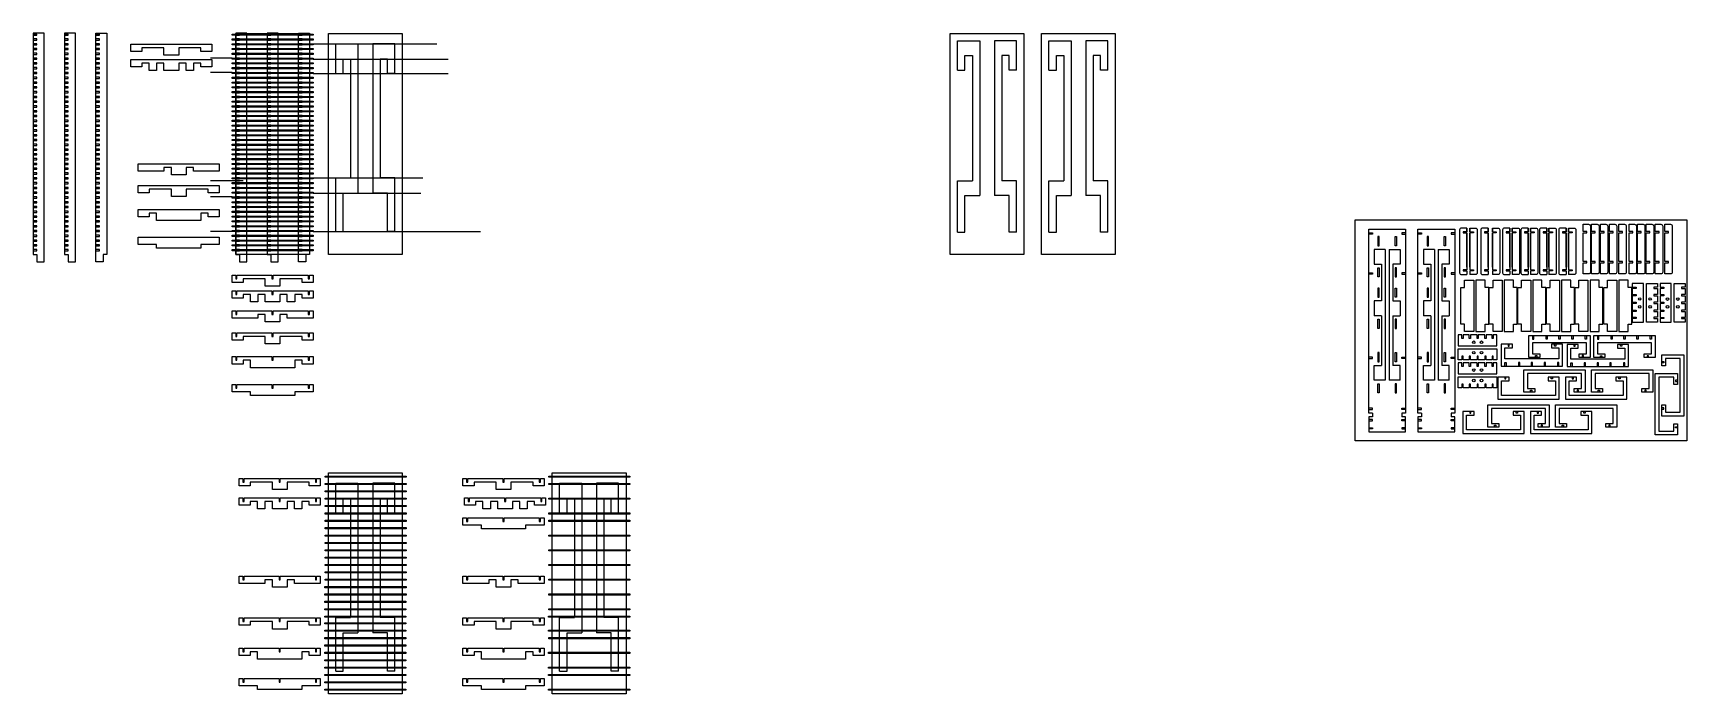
# Model space of a CAD drawing. Header units: millimetres. Extents: x 1076 to 5562, y -543 to 1252.
import ezdxf

# ---------------------------------------------------------------- set-up
doc = ezdxf.new("R2010")
doc.units = ezdxf.units.MM
for name, color, linetype in [('guias', 252, 'Continuous'), ('piezas horizontales', 6, 'Continuous'), ('piezas verticales', 3, 'Continuous'), ('trazo', 1, 'Continuous')]:
    doc.layers.add(name, color=color, linetype=linetype)

msp = doc.modelspace()

# ---------------------------------------------------------------- linework, layer by layer
for points in [[(1625.3, 650.6), (1625.3, 1250.6), (1725.3, 1250.6), (1825.3, 1250.6), (1825.3, 650.6)], [(1877, 650.6), (1877, 1250.6), (1977, 1250.6), (2077, 1250.6), (2077, 650.6)], [(3563.8, 650.6), (3563.8, 1250.6), (3663.8, 1250.6), (3763.8, 1250.6), (3763.8, 650.6)], [(3811.7, 650.6), (3811.7, 1250.6), (3911.7, 1250.6), (4011.7, 1250.6), (4011.7, 650.6)], [(1877, -542.8), (1877, 57.2), (1977, 57.2), (2077, 57.2), (2077, -542.8)], [(2484.2, -542.8), (2484.2, 57.2), (2584.2, 57.2), (2684.2, 57.2), (2684.2, -542.8)]]:
    msp.add_lwpolyline(points, close=True)
at = {"layer": 'guias'}
for points in [[(1615.3, 1183.6), (1556.9, 1183.6)], [(1615.3, 1144.6), (1556.9, 1144.6)], [(1645.3, 850.6), (1556.9, 850.6)], [(1615.3, 806.6), (1556.9, 806.6)], [(1615.3, 712.6), (1556.9, 712.6)]]:
    msp.add_lwpolyline(points, dxfattribs=at)
at = {"layer": 'piezas horizontales'}
for points in [[(1340.7, 1221.6), (1560.7, 1221.6), (1560.7, 1201.6), (1530.7, 1201.6), (1530.7, 1211.6), (1470.7, 1211.6), (1470.7, 1191.6), (1430.7, 1191.6), (1430.7, 1211.6), (1370.7, 1211.6), (1370.7, 1201.6), (1340.7, 1201.6)], [(1625.3, 1245.6), (1615.3, 1245.6), (1615.3, 1248.6), (1825.3, 1248.6), (1835.3, 1248.6), (1835.3, 1245.6)], [(1625.3, 1232.6), (1615.3, 1232.6), (1615.3, 1235.6), (1825.3, 1235.6), (1835.3, 1235.6), (1835.3, 1232.6)], [(1625.3, 1219.6), (1615.3, 1219.6), (1615.3, 1222.6), (1825.3, 1222.6), (1835.3, 1222.6), (1835.3, 1219.6)], [(1340.7, 1179.5), (1560.7, 1179.5), (1560.7, 1159.5), (1530.7, 1159.5), (1530.7, 1169.5), (1510.7, 1169.5), (1510.7, 1149.5), (1490.7, 1149.5), (1490.7, 1169.5), (1470.7, 1169.5), (1470.7, 1149.5), (1430.7, 1149.5), (1430.7, 1169.5), (1410.7, 1169.5), (1410.7, 1149.5), (1390.7, 1149.5), (1390.7, 1169.5), (1370.7, 1169.5), (1370.7, 1159.5), (1340.7, 1159.5)], [(1625.3, 1206.6), (1615.3, 1206.6), (1615.3, 1209.6), (1825.3, 1209.6), (1835.3, 1209.6), (1835.3, 1206.6)], [(1625.3, 1193.6), (1615.3, 1193.6), (1615.3, 1196.6), (1825.3, 1196.6), (1835.3, 1196.6), (1835.3, 1193.6)], [(1625.3, 1180.6), (1615.3, 1180.6), (1615.3, 1183.6), (1825.3, 1183.6), (1835.3, 1183.6), (1835.3, 1180.6)], [(1625.3, 1167.6), (1615.3, 1167.6), (1615.3, 1170.6), (1825.3, 1170.6), (1835.3, 1170.6), (1835.3, 1167.6)], [(1625.3, 1154.6), (1615.3, 1154.6), (1615.3, 1157.6), (1825.3, 1157.6), (1835.3, 1157.6), (1835.3, 1154.6)], [(1625.3, 1141.6), (1615.3, 1141.6), (1615.3, 1144.6), (1825.3, 1144.6), (1835.3, 1144.6), (1835.3, 1141.6)], [(1625.3, 1128.6), (1615.3, 1128.6), (1615.3, 1131.6), (1825.3, 1131.6), (1835.3, 1131.6), (1835.3, 1128.6)], [(1625.3, 1115.6), (1615.3, 1115.6), (1615.3, 1118.6), (1825.3, 1118.6), (1835.3, 1118.6), (1835.3, 1115.6)], [(1625.3, 1102.6), (1615.3, 1102.6), (1615.3, 1105.6), (1825.3, 1105.6), (1835.3, 1105.6), (1835.3, 1102.6)], [(1625.3, 1089.6), (1615.3, 1089.6), (1615.3, 1092.6), (1825.3, 1092.6), (1835.3, 1092.6), (1835.3, 1089.6)], [(1625.3, 1076.6), (1615.3, 1076.6), (1615.3, 1079.6), (1825.3, 1079.6), (1835.3, 1079.6), (1835.3, 1076.6)], [(1625.3, 1063.6), (1615.3, 1063.6), (1615.3, 1066.6), (1825.3, 1066.6), (1835.3, 1066.6), (1835.3, 1063.6)], [(1625.3, 1050.6), (1615.3, 1050.6), (1615.3, 1053.6), (1825.3, 1053.6), (1835.3, 1053.6), (1835.3, 1050.6)], [(1625.3, 1037.6), (1615.3, 1037.6), (1615.3, 1040.6), (1825.3, 1040.6), (1835.3, 1040.6), (1835.3, 1037.6)], [(1625.3, 1024.6), (1615.3, 1024.6), (1615.3, 1027.6), (1825.3, 1027.6), (1835.3, 1027.6), (1835.3, 1024.6)], [(1625.3, 1011.6), (1615.3, 1011.6), (1615.3, 1014.6), (1825.3, 1014.6), (1835.3, 1014.6), (1835.3, 1011.6)], [(1625.3, 998.6), (1615.3, 998.6), (1615.3, 1001.6), (1825.3, 1001.6), (1835.3, 1001.6), (1835.3, 998.6)], [(1625.3, 985.6), (1615.3, 985.6), (1615.3, 988.6), (1825.3, 988.6), (1835.3, 988.6), (1835.3, 985.6)], [(1625.3, 972.6), (1615.3, 972.6), (1615.3, 975.6), (1825.3, 975.6), (1835.3, 975.6), (1835.3, 972.6)], [(1625.3, 959.6), (1615.3, 959.6), (1615.3, 962.6), (1825.3, 962.6), (1835.3, 962.6), (1835.3, 959.6)], [(1625.3, 946.6), (1615.3, 946.6), (1615.3, 949.6), (1825.3, 949.6), (1835.3, 949.6), (1835.3, 946.6)], [(1625.3, 933.6), (1615.3, 933.6), (1615.3, 936.6), (1825.3, 936.6), (1835.3, 936.6), (1835.3, 933.6)], [(1625.3, 920.6), (1615.3, 920.6), (1615.3, 923.6), (1825.3, 923.6), (1835.3, 923.6), (1835.3, 920.6)], [(1625.3, 907.6), (1615.3, 907.6), (1615.3, 910.6), (1825.3, 910.6), (1835.3, 910.6), (1835.3, 907.6)], [(1625.3, 894.6), (1615.3, 894.6), (1615.3, 897.6), (1825.3, 897.6), (1835.3, 897.6), (1835.3, 894.6)], [(1360.7, 896.9), (1580.7, 896.9), (1580.7, 876.9), (1510.7, 876.9), (1510.7, 886.9), (1490.7, 886.9), (1490.7, 866.9), (1450.7, 866.9), (1450.7, 886.9), (1430.7, 886.9), (1430.7, 876.9), (1360.7, 876.9)], [(1625.3, 881.6), (1615.3, 881.6), (1615.3, 884.6), (1825.3, 884.6), (1835.3, 884.6), (1835.3, 881.6)], [(1625.3, 868.6), (1615.3, 868.6), (1615.3, 871.6), (1825.3, 871.6), (1835.3, 871.6), (1835.3, 868.6)], [(1625.3, 855.6), (1615.3, 855.6), (1615.3, 858.6), (1825.3, 858.6), (1835.3, 858.6), (1835.3, 855.6)], [(1360.7, 837.8), (1580.7, 837.8), (1580.7, 817.8), (1550.7, 817.8), (1550.7, 827.8), (1490.7, 827.8), (1490.7, 807.8), (1450.7, 807.8), (1450.7, 827.8), (1390.7, 827.8), (1390.7, 817.8), (1360.7, 817.8)], [(1625.3, 842.6), (1615.3, 842.6), (1615.3, 845.6), (1825.3, 845.6), (1835.3, 845.6), (1835.3, 842.6)], [(1625.3, 829.6), (1615.3, 829.6), (1615.3, 832.6), (1825.3, 832.6), (1835.3, 832.6), (1835.3, 829.6)], [(1625.3, 816.6), (1615.3, 816.6), (1615.3, 819.6), (1825.3, 819.6), (1835.3, 819.6), (1835.3, 816.6)], [(1360.7, 772.8), (1580.7, 772.8), (1580.7, 752.8), (1550.7, 752.8), (1550.7, 762.8), (1530.7, 762.8), (1530.7, 742.8), (1410.7, 742.8), (1410.7, 762.8), (1390.7, 762.8), (1390.7, 752.8), (1360.7, 752.8)], [(1625.3, 803.6), (1615.3, 803.6), (1615.3, 806.6), (1825.3, 806.6), (1835.3, 806.6), (1835.3, 803.6)], [(1625.3, 790.6), (1615.3, 790.6), (1615.3, 793.6), (1825.3, 793.6), (1835.3, 793.6), (1835.3, 790.6)], [(1625.3, 777.6), (1615.3, 777.6), (1615.3, 780.6), (1825.3, 780.6), (1835.3, 780.6), (1835.3, 777.6)], [(1625.3, 764.6), (1615.3, 764.6), (1615.3, 767.6), (1825.3, 767.6), (1835.3, 767.6), (1835.3, 764.6)], [(1625.3, 751.6), (1615.3, 751.6), (1615.3, 754.6), (1825.3, 754.6), (1835.3, 754.6), (1835.3, 751.6)], [(1625.3, 738.6), (1615.3, 738.6), (1615.3, 741.6), (1825.3, 741.6), (1835.3, 741.6), (1835.3, 738.6)], [(1625.3, 725.6), (1615.3, 725.6), (1615.3, 728.6), (1825.3, 728.6), (1835.3, 728.6), (1835.3, 725.6)], [(4662.4, 744.8), (5562.4, 744.8), (5562.4, 144.8), (4662.4, 144.8)], [(1360.7, 697.1), (1580.7, 697.1), (1580.7, 677.1), (1530.7, 677.1), (1530.7, 667.1), (1410.7, 667.1), (1410.7, 677.1), (1360.7, 677.1)], [(1625.3, 712.6), (1615.3, 712.6), (1615.3, 715.6), (1825.3, 715.6), (1835.3, 715.6), (1835.3, 712.6)], [(1625.3, 699.6), (1615.3, 699.6), (1615.3, 702.6), (1825.3, 702.6), (1835.3, 702.6), (1835.3, 699.6)], [(1625.3, 686.6), (1615.3, 686.6), (1615.3, 689.6), (1825.3, 689.6), (1835.3, 689.6), (1835.3, 686.6)], [(1625.3, 673.6), (1615.3, 673.6), (1615.3, 676.6), (1825.3, 676.6), (1835.3, 676.6), (1835.3, 673.6)], [(1625.3, 660.6), (1615.3, 660.6), (1615.3, 663.6), (1825.3, 663.6), (1835.3, 663.6), (1835.3, 660.6)], [(1723.7, 594.1), (1723.7, 584.1), (1726.9, 584.1), (1726.9, 594.1), (1822.1, 594.1), (1822.1, 584.1), (1825.3, 584.1), (1825.3, 594.1), (1835.3, 594.1), (1835.3, 574.1), (1805.3, 574.1), (1805.3, 584.1), (1745.3, 584.1), (1745.3, 564.1), (1705.3, 564.1), (1705.3, 584.1), (1645.3, 584.1), (1645.3, 574.1), (1615.3, 574.1), (1615.3, 594.1), (1625.3, 594.1), (1625.3, 584.1), (1628.5, 584.1), (1628.5, 594.1)], [(1628.5, 551.9), (1723.7, 551.9), (1723.7, 541.9), (1726.9, 541.9), (1726.9, 551.9), (1822.1, 551.9), (1822.1, 541.9), (1825.3, 541.9), (1825.3, 551.9), (1835.3, 551.9), (1835.3, 531.9), (1805.3, 531.9), (1805.3, 541.9), (1785.3, 541.9), (1785.3, 521.9), (1765.3, 521.9), (1765.3, 541.9), (1745.3, 541.9), (1745.3, 521.9), (1705.3, 521.9), (1705.3, 541.9), (1685.3, 541.9), (1685.3, 521.9), (1665.3, 521.9), (1665.3, 541.9), (1645.3, 541.9), (1645.3, 531.9), (1615.3, 531.9), (1615.3, 551.9), (1625.3, 551.9), (1625.3, 541.9), (1628.5, 541.9)], [(1723.7, 497.1), (1723.7, 487.1), (1726.9, 487.1), (1726.9, 497.1), (1822.1, 497.1), (1822.1, 487.1), (1825.3, 487.1), (1825.3, 497.1), (1835.3, 497.1), (1835.3, 477.1), (1765.3, 477.1), (1765.3, 487.1), (1745.3, 487.1), (1745.3, 467.1), (1705.3, 467.1), (1705.3, 487.1), (1685.3, 487.1), (1685.3, 477.1), (1615.3, 477.1), (1615.3, 497.1), (1625.3, 497.1), (1625.3, 487.1), (1628.5, 487.1), (1628.5, 497.1)], [(1723.7, 438), (1723.7, 428), (1726.9, 428), (1726.9, 438), (1822.1, 438), (1822.1, 428), (1825.3, 428), (1825.3, 438), (1835.3, 438), (1835.3, 418), (1805.3, 418), (1805.3, 428), (1745.3, 428), (1745.3, 408), (1705.3, 408), (1705.3, 428), (1645.3, 428), (1645.3, 418), (1615.3, 418), (1615.3, 438), (1625.3, 438), (1625.3, 428), (1628.5, 428), (1628.5, 438)], [(5088.8, 396.8), (5088.8, 406.8), (5058.8, 406.8), (5058.8, 346.8), (5225.2, 346.8), (5225.2, 406.8), (5195.2, 406.8), (5195.2, 396.8), (5215.2, 396.8), (5215.2, 366.8), (5068.8, 366.8), (5068.8, 396.8)], [(5163.6, 380.8), (5163.6, 370.8), (5133.6, 370.8), (5133.6, 430.8), (5300, 430.8), (5300, 370.8), (5270, 370.8), (5270, 380.8), (5290, 380.8), (5290, 410.8), (5143.6, 410.8), (5143.6, 380.8)], [(5267.4, 396), (5267.4, 406), (5237.4, 406), (5237.4, 346), (5403.8, 346), (5403.8, 406), (5373.8, 406), (5373.8, 396), (5393.8, 396), (5393.8, 366), (5247.4, 366), (5247.4, 396)], [(5339.9, 380.4), (5339.9, 370.4), (5309.9, 370.4), (5309.9, 430.4), (5476.3, 430.4), (5476.3, 370.4), (5446.3, 370.4), (5446.3, 380.4), (5466.3, 380.4), (5466.3, 410.4), (5319.9, 410.4), (5319.9, 380.4)], [(1723.7, 373), (1723.7, 363), (1726.9, 363), (1726.9, 373), (1822.1, 373), (1822.1, 363), (1825.3, 363), (1825.3, 373), (1835.3, 373), (1835.3, 353), (1805.3, 353), (1805.3, 363), (1785.3, 363), (1785.3, 343), (1665.3, 343), (1665.3, 363), (1645.3, 363), (1645.3, 353), (1615.3, 353), (1615.3, 373), (1625.3, 373), (1625.3, 363), (1628.5, 363), (1628.5, 373)], [(5504.4, 348.2), (5494.4, 348.2), (5494.4, 378.2), (5554.4, 378.2), (5554.4, 211.8), (5494.4, 211.8), (5494.4, 241.8), (5504.4, 241.8), (5504.4, 221.8), (5544.4, 221.8), (5544.4, 368.2), (5504.4, 368.2)], [(5079.8, 307.5), (5079.8, 317.5), (5049.8, 317.5), (5049.8, 257.5), (5216.2, 257.5), (5216.2, 317.5), (5186.2, 317.5), (5186.2, 307.5), (5206.2, 307.5), (5206.2, 267.5), (5059.8, 267.5), (5059.8, 307.5)], [(5150.2, 286.9), (5150.2, 276.9), (5120.2, 276.9), (5120.2, 336.9), (5286.6, 336.9), (5286.6, 276.9), (5256.6, 276.9), (5256.6, 286.9), (5276.6, 286.9), (5276.6, 326.9), (5130.2, 326.9), (5130.2, 286.9)], [(5262.9, 307.5), (5262.9, 317.5), (5232.9, 317.5), (5232.9, 257.5), (5399.3, 257.5), (5399.3, 317.5), (5369.3, 317.5), (5369.3, 307.5), (5389.3, 307.5), (5389.3, 267.5), (5242.9, 267.5), (5242.9, 307.5)], [(5333.3, 286.9), (5333.3, 276.9), (5303.3, 276.9), (5303.3, 336.9), (5469.7, 336.9), (5469.7, 276.9), (5439.7, 276.9), (5439.7, 286.9), (5459.7, 286.9), (5459.7, 326.9), (5313.3, 326.9), (5313.3, 286.9)], [(5526.5, 191), (5536.5, 191), (5536.5, 161), (5476.5, 161), (5476.5, 327.4), (5536.5, 327.4), (5536.5, 297.4), (5526.5, 297.4), (5526.5, 317.4), (5486.5, 317.4), (5486.5, 171), (5526.5, 171)], [(1723.7, 297.3), (1723.7, 287.3), (1726.9, 287.3), (1726.9, 297.3), (1822.1, 297.3), (1822.1, 287.3), (1825.3, 287.3), (1825.3, 297.3), (1835.3, 297.3), (1835.3, 277.3), (1785.3, 277.3), (1785.3, 267.3), (1665.3, 267.3), (1665.3, 277.3), (1615.3, 277.3), (1615.3, 297.3), (1625.3, 297.3), (1625.3, 287.3), (1628.5, 287.3), (1628.5, 297.3)], [(5052.5, 191.8), (5052.5, 181.8), (5022.5, 181.8), (5022.5, 241.8), (5188.9, 241.8), (5188.9, 181.8), (5158.9, 181.8), (5158.9, 191.8), (5178.9, 191.8), (5178.9, 231.8), (5032.5, 231.8), (5032.5, 191.8)], [(5235.6, 191.8), (5235.6, 181.8), (5205.6, 181.8), (5205.6, 241.8), (5372, 241.8), (5372, 181.8), (5342, 181.8), (5342, 191.8), (5362, 191.8), (5362, 231.8), (5215.6, 231.8), (5215.6, 191.8)], [(4984.8, 214.1), (4984.8, 224.1), (4954.8, 224.1), (4954.8, 164.1), (5121.2, 164.1), (5121.2, 224.1), (5091.2, 224.1), (5091.2, 214.1), (5111.2, 214.1), (5111.2, 174.1), (4964.8, 174.1), (4964.8, 214.1)], [(5168, 214.1), (5168, 224.1), (5138, 224.1), (5138, 164.1), (5304.4, 164.1), (5304.4, 224.1), (5274.4, 224.1), (5274.4, 214.1), (5294.4, 214.1), (5294.4, 174.1), (5148, 174.1), (5148, 214.1)], [(1877.6, 45.7), (1867.6, 45.7), (1867.6, 48.7), (2077.6, 48.7), (2087.6, 48.7), (2087.6, 45.7)], [(2484.8, 45.7), (2474.8, 45.7), (2474.8, 48.7), (2684.8, 48.7), (2694.8, 48.7), (2694.8, 45.7)], [(1743.1, 42.3), (1743.1, 32.3), (1746.3, 32.3), (1746.3, 42.3), (1841.5, 42.3), (1841.5, 32.3), (1844.7, 32.3), (1844.7, 42.3), (1854.7, 42.3), (1854.7, 22.3), (1824.7, 22.3), (1824.7, 32.3), (1764.7, 32.3), (1764.7, 12.3), (1724.7, 12.3), (1724.7, 32.3), (1664.7, 32.3), (1664.7, 22.3), (1634.7, 22.3), (1634.7, 42.3), (1644.7, 42.3), (1644.7, 32.3), (1647.9, 32.3), (1647.9, 42.3)], [(1877.6, 25.7), (1867.6, 25.7), (1867.6, 28.7), (2077.6, 28.7), (2087.6, 28.7), (2087.6, 25.7)], [(1877.6, 5.7), (1867.6, 5.7), (1867.6, 8.7), (2077.6, 8.7), (2087.6, 8.7), (2087.6, 5.7)], [(2350.3, 42.3), (2350.3, 32.3), (2353.5, 32.3), (2353.5, 42.3), (2448.7, 42.3), (2448.7, 32.3), (2451.9, 32.3), (2451.9, 42.3), (2461.9, 42.3), (2461.9, 22.3), (2431.9, 22.3), (2431.9, 32.3), (2371.9, 32.3), (2371.9, 12.3), (2331.9, 12.3), (2331.9, 32.3), (2271.9, 32.3), (2271.9, 22.3), (2241.9, 22.3), (2241.9, 42.3), (2251.9, 42.3), (2251.9, 32.3), (2255.1, 32.3), (2255.1, 42.3)], [(2484.8, 25.7), (2474.8, 25.7), (2474.8, 28.7), (2684.8, 28.7), (2694.8, 28.7), (2694.8, 25.7)], [(1647.9, -10.3), (1743.1, -10.3), (1743.1, -20.3), (1746.3, -20.3), (1746.3, -10.3), (1841.5, -10.3), (1841.5, -20.3), (1844.7, -20.3), (1844.7, -10.3), (1854.7, -10.3), (1854.7, -30.3), (1824.7, -30.3), (1824.7, -20.3), (1804.7, -20.3), (1804.7, -40.3), (1784.7, -40.3), (1784.7, -20.3), (1764.7, -20.3), (1764.7, -40.3), (1724.7, -40.3), (1724.7, -20.3), (1704.7, -20.3), (1704.7, -40.3), (1684.7, -40.3), (1684.7, -20.3), (1664.7, -20.3), (1664.7, -30.3), (1634.7, -30.3), (1634.7, -10.3), (1644.7, -10.3), (1644.7, -20.3), (1647.9, -20.3)], [(1877.6, -14.3), (1867.6, -14.3), (1867.6, -11.3), (2077.6, -11.3), (2087.6, -11.3), (2087.6, -14.3)], [(1877.6, -34.3), (1867.6, -34.3), (1867.6, -31.3), (2077.6, -31.3), (2087.6, -31.3), (2087.6, -34.3)], [(2259.4, -10.3), (2354.6, -10.3), (2354.6, -20.3), (2357.8, -20.3), (2357.8, -10.3), (2453, -10.3), (2453, -20.3), (2456.2, -20.3), (2456.2, -10.3), (2466.2, -10.3), (2466.2, -30.3), (2436.2, -30.3), (2436.2, -20.3), (2416.2, -20.3), (2416.2, -40.3), (2396.2, -40.3), (2396.2, -20.3), (2376.2, -20.3), (2376.2, -40.3), (2336.2, -40.3), (2336.2, -20.3), (2316.2, -20.3), (2316.2, -40.3), (2296.2, -40.3), (2296.2, -20.3), (2276.2, -20.3), (2276.2, -30.3), (2246.2, -30.3), (2246.2, -10.3), (2256.2, -10.3), (2256.2, -20.3), (2259.4, -20.3)], [(2484.8, -14.3), (2474.8, -14.3), (2474.8, -11.3), (2684.8, -11.3), (2694.8, -11.3), (2694.8, -14.3)], [(1877.6, -54.3), (1867.6, -54.3), (1867.6, -51.3), (2077.6, -51.3), (2087.6, -51.3), (2087.6, -54.3)], [(2350.3, -64.5), (2350.3, -74.5), (2353.5, -74.5), (2353.5, -64.5), (2448.7, -64.5), (2448.7, -74.5), (2451.9, -74.5), (2451.9, -64.5), (2461.9, -64.5), (2461.9, -84.5), (2411.9, -84.5), (2411.9, -94.5), (2291.9, -94.5), (2291.9, -84.5), (2241.9, -84.5), (2241.9, -64.5), (2251.9, -64.5), (2251.9, -74.5), (2255.1, -74.5), (2255.1, -64.5)], [(2484.8, -54.3), (2474.8, -54.3), (2474.8, -51.3), (2684.8, -51.3), (2694.8, -51.3), (2694.8, -54.3)], [(1743.1, -223.3), (1743.1, -233.3), (1746.3, -233.3), (1746.3, -223.3), (1841.5, -223.3), (1841.5, -233.3), (1844.7, -233.3), (1844.7, -223.3), (1854.7, -223.3), (1854.7, -243.3), (1784.7, -243.3), (1784.7, -233.3), (1764.7, -233.3), (1764.7, -253.3), (1724.7, -253.3), (1724.7, -233.3), (1704.7, -233.3), (1704.7, -243.3), (1634.7, -243.3), (1634.7, -223.3), (1644.7, -223.3), (1644.7, -233.3), (1647.9, -233.3), (1647.9, -223.3)], [(2350.3, -223.3), (2350.3, -233.3), (2353.5, -233.3), (2353.5, -223.3), (2448.7, -223.3), (2448.7, -233.3), (2451.9, -233.3), (2451.9, -223.3), (2461.9, -223.3), (2461.9, -243.3), (2391.9, -243.3), (2391.9, -233.3), (2371.9, -233.3), (2371.9, -253.3), (2331.9, -253.3), (2331.9, -233.3), (2311.9, -233.3), (2311.9, -243.3), (2241.9, -243.3), (2241.9, -223.3), (2251.9, -223.3), (2251.9, -233.3), (2255.1, -233.3), (2255.1, -223.3)], [(1743.1, -336.5), (1743.1, -346.5), (1746.3, -346.5), (1746.3, -336.5), (1841.5, -336.5), (1841.5, -346.5), (1844.7, -346.5), (1844.7, -336.5), (1854.7, -336.5), (1854.7, -356.5), (1824.7, -356.5), (1824.7, -346.5), (1764.7, -346.5), (1764.7, -366.5), (1724.7, -366.5), (1724.7, -346.5), (1664.7, -346.5), (1664.7, -356.5), (1634.7, -356.5), (1634.7, -336.5), (1644.7, -336.5), (1644.7, -346.5), (1647.9, -346.5), (1647.9, -336.5)], [(1877, -352.8), (1867, -352.8), (1867, -349.8), (2077, -349.8), (2087, -349.8), (2087, -352.8)], [(1877.1, -334.3), (1867.1, -334.3), (1867.1, -331.3), (2077.1, -331.3), (2087.1, -331.3), (2087.1, -334.3)], [(2350.3, -336.5), (2350.3, -346.5), (2353.5, -346.5), (2353.5, -336.5), (2448.7, -336.5), (2448.7, -346.5), (2451.9, -346.5), (2451.9, -336.5), (2461.9, -336.5), (2461.9, -356.5), (2431.9, -356.5), (2431.9, -346.5), (2371.9, -346.5), (2371.9, -366.5), (2331.9, -366.5), (2331.9, -346.5), (2271.9, -346.5), (2271.9, -356.5), (2241.9, -356.5), (2241.9, -336.5), (2251.9, -336.5), (2251.9, -346.5), (2255.1, -346.5), (2255.1, -336.5)], [(2484.3, -334.3), (2474.3, -334.3), (2474.3, -331.3), (2684.3, -331.3), (2694.3, -331.3), (2694.3, -334.3)], [(1877, -372.8), (1867, -372.8), (1867, -369.8), (2077, -369.8), (2087, -369.8), (2087, -372.8)], [(2484.2, -372.8), (2474.2, -372.8), (2474.2, -369.8), (2684.2, -369.8), (2694.2, -369.8), (2694.2, -372.8)], [(1743.1, -418.1), (1743.1, -428.1), (1746.3, -428.1), (1746.3, -418.1), (1841.5, -418.1), (1841.5, -428.1), (1844.7, -428.1), (1844.7, -418.1), (1854.7, -418.1), (1854.7, -438.1), (1824.7, -438.1), (1824.7, -428.1), (1804.7, -428.1), (1804.7, -448.1), (1684.7, -448.1), (1684.7, -428.1), (1664.7, -428.1), (1664.7, -438.1), (1634.7, -438.1), (1634.7, -418.1), (1644.7, -418.1), (1644.7, -428.1), (1647.9, -428.1), (1647.9, -418.1)], [(2350.3, -418.1), (2350.3, -428.1), (2353.5, -428.1), (2353.5, -418.1), (2448.7, -418.1), (2448.7, -428.1), (2451.9, -428.1), (2451.9, -418.1), (2461.9, -418.1), (2461.9, -438.1), (2431.9, -438.1), (2431.9, -428.1), (2411.9, -428.1), (2411.9, -448.1), (2291.9, -448.1), (2291.9, -428.1), (2271.9, -428.1), (2271.9, -438.1), (2241.9, -438.1), (2241.9, -418.1), (2251.9, -418.1), (2251.9, -428.1), (2255.1, -428.1), (2255.1, -418.1)], [(1877, -492.8), (1867, -492.8), (1867, -489.8), (2077, -489.8), (2087, -489.8), (2087, -492.8)], [(2484.2, -492.8), (2474.2, -492.8), (2474.2, -489.8), (2684.2, -489.8), (2694.2, -489.8), (2694.2, -492.8)], [(1743.1, -500.5), (1743.1, -510.5), (1746.3, -510.5), (1746.3, -500.5), (1841.5, -500.5), (1841.5, -510.5), (1844.7, -510.5), (1844.7, -500.5), (1854.7, -500.5), (1854.7, -520.5), (1804.7, -520.5), (1804.7, -530.5), (1684.7, -530.5), (1684.7, -520.5), (1634.7, -520.5), (1634.7, -500.5), (1644.7, -500.5), (1644.7, -510.5), (1647.9, -510.5), (1647.9, -500.5)], [(1877, -512.8), (1867, -512.8), (1867, -509.8), (2077, -509.8), (2087, -509.8), (2087, -512.8)], [(1877, -532.8), (1867, -532.8), (1867, -529.8), (2077, -529.8), (2087, -529.8), (2087, -532.8)], [(2350.3, -500.5), (2350.3, -510.5), (2353.5, -510.5), (2353.5, -500.5), (2448.7, -500.5), (2448.7, -510.5), (2451.9, -510.5), (2451.9, -500.5), (2461.9, -500.5), (2461.9, -520.5), (2411.9, -520.5), (2411.9, -530.5), (2291.9, -530.5), (2291.9, -520.5), (2241.9, -520.5), (2241.9, -500.5), (2251.9, -500.5), (2251.9, -510.5), (2255.1, -510.5), (2255.1, -500.5)], [(2484.2, -532.8), (2474.2, -532.8), (2474.2, -529.8), (2684.2, -529.8), (2694.2, -529.8), (2694.2, -532.8)]]:
    msp.add_lwpolyline(points, close=True, dxfattribs=at)
for points in [[(1645.3, 1222.6), (2170.8, 1222.6)], [(1835.3, 1180.6), (2202, 1180.6)], [(1835.3, 1141.6), (2202, 1141.6)], [(1835.3, 858.6), (2133.4, 858.6)], [(1835.3, 816.6), (2127.8, 816.6)], [(4965.5, 722), (4965.5, 712)], [(4965.5, 712), (4965.5, 722)], [(4973.4, 712), (4973.4, 722)], [(4973.4, 722), (4973.4, 712)], [(5023.3, 712), (5023.3, 722)], [(5023.3, 722), (5023.3, 712)], [(5034.5, 712), (5034.5, 722)], [(5034.5, 722), (5034.5, 712)], [(5082.4, 712), (5082.4, 722)], [(5082.4, 722), (5082.4, 712)], [(5088.6, 712), (5088.6, 722)], [(5088.6, 722), (5088.6, 712)], [(5132.1, 712), (5132.1, 722)], [(5132.1, 722), (5132.1, 712)], [(5137.7, 712), (5137.7, 722)], [(5137.7, 722), (5137.7, 712)], [(5182.4, 712), (5182.4, 722)], [(5182.4, 722), (5182.4, 712)], [(5188.1, 712), (5188.1, 722)], [(5188.1, 722), (5188.1, 712)], [(5234.6, 712), (5234.6, 722)], [(5234.6, 722), (5234.6, 712)], [(5241.1, 712), (5241.1, 722)], [(5241.1, 722), (5241.1, 712)], [(1835.3, 712.6), (2289.4, 712.6)], [(4965.5, 712), (4955.5, 712), (4955.5, 708.8), (4965.5, 708.8)], [(4965.5, 708.8), (4965.5, 608.8)], [(4965.5, 615.6), (4965.5, 708.8)], [(4973.4, 712), (4983.4, 712), (4983.4, 708.8), (4973.4, 708.8)], [(4973.4, 615.6), (4973.4, 708.8)], [(4973.4, 708.8), (4973.4, 608.8)], [(5023.3, 712), (5013.3, 712), (5013.3, 708.8), (5023.3, 708.8)], [(5023.3, 615.6), (5023.3, 708.8)], [(5023.3, 708.8), (5023.3, 608.8)], [(5034.5, 712), (5044.5, 712), (5044.5, 708.8), (5034.5, 708.8)], [(5034.5, 615.6), (5034.5, 708.8)], [(5034.5, 708.8), (5034.5, 608.8)], [(5082.4, 712), (5072.4, 712), (5072.4, 708.8), (5082.4, 708.8)], [(5082.4, 615.6), (5082.4, 708.8)], [(5082.4, 708.8), (5082.4, 608.8)], [(5088.6, 712), (5098.6, 712), (5098.6, 708.8), (5088.6, 708.8)], [(5088.6, 615.6), (5088.6, 708.8)], [(5088.6, 708.8), (5088.6, 608.8)], [(5132.1, 712), (5122.1, 712), (5122.1, 708.8), (5132.1, 708.8)], [(5132.1, 615.6), (5132.1, 708.8)], [(5132.1, 708.8), (5132.1, 608.8)], [(5137.7, 712), (5147.7, 712), (5147.7, 708.8), (5137.7, 708.8)], [(5137.7, 615.6), (5137.7, 708.8)], [(5137.7, 708.8), (5137.7, 608.8)], [(5182.4, 712), (5172.4, 712), (5172.4, 708.8), (5182.4, 708.8)], [(5182.4, 615.6), (5182.4, 708.8)], [(5182.4, 708.8), (5182.4, 608.8)], [(5188.1, 712), (5198.1, 712), (5198.1, 708.8), (5188.1, 708.8)], [(5188.1, 615.6), (5188.1, 708.8)], [(5188.1, 708.8), (5188.1, 608.8)], [(5234.6, 712), (5224.6, 712), (5224.6, 708.8), (5234.6, 708.8)], [(5234.6, 615.6), (5234.6, 708.8)], [(5234.6, 708.8), (5234.6, 608.8)], [(5241.1, 712), (5251.1, 712), (5251.1, 708.8), (5241.1, 708.8)], [(5241.1, 615.6), (5241.1, 708.8)], [(5241.1, 708.8), (5241.1, 608.8)], [(4965.5, 608.8), (4955.5, 608.8), (4955.5, 605.6), (4965.5, 605.6)], [(4965.5, 605.6), (4965.5, 595.6)], [(4973.4, 608.8), (4983.4, 608.8), (4983.4, 605.6), (4973.4, 605.6)], [(4973.4, 605.6), (4973.4, 595.6)], [(5023.3, 608.8), (5013.3, 608.8), (5013.3, 605.6), (5023.3, 605.6)], [(5023.3, 605.6), (5023.3, 595.6)], [(5034.5, 608.8), (5044.5, 608.8), (5044.5, 605.6), (5034.5, 605.6)], [(5034.5, 605.6), (5034.5, 595.6)], [(5082.4, 608.8), (5072.4, 608.8), (5072.4, 605.6), (5082.4, 605.6)], [(5082.4, 605.6), (5082.4, 595.6)], [(5088.6, 608.8), (5098.6, 608.8), (5098.6, 605.6), (5088.6, 605.6)], [(5088.6, 605.6), (5088.6, 595.6)], [(5132.1, 608.8), (5122.1, 608.8), (5122.1, 605.6), (5132.1, 605.6)], [(5132.1, 605.6), (5132.1, 595.6)], [(5137.7, 608.8), (5147.7, 608.8), (5147.7, 605.6), (5137.7, 605.6)], [(5137.7, 605.6), (5137.7, 595.6)], [(5182.4, 608.8), (5172.4, 608.8), (5172.4, 605.6), (5182.4, 605.6)], [(5182.4, 605.6), (5182.4, 595.6)], [(5188.1, 608.8), (5198.1, 608.8), (5198.1, 605.6), (5188.1, 605.6)], [(5188.1, 605.6), (5188.1, 595.6)], [(5234.6, 608.8), (5224.6, 608.8), (5224.6, 605.6), (5234.6, 605.6)], [(5234.6, 605.6), (5234.6, 595.6)], [(5241.1, 608.8), (5251.1, 608.8), (5251.1, 605.6), (5241.1, 605.6)], [(5241.1, 605.6), (5241.1, 595.6)], [(5077, 406.8), (5077, 401.8), (5080.5, 401.8), (5080.5, 406.8)], [(5143.6, 430.8), (5143.6, 420.8), (5147.1, 420.8), (5147.1, 430.8)], [(5183.7, 430.8), (5183.7, 420.8), (5180.2, 420.8), (5180.2, 430.8)], [(5206.9, 406.8), (5206.9, 401.8), (5203.4, 401.8), (5203.4, 406.8)], [(5218.5, 430.8), (5218.5, 420.8), (5215, 420.8), (5215, 430.8)], [(5253.4, 430.8), (5253.4, 420.8), (5249.9, 420.8), (5249.9, 430.8)], [(5255.7, 406), (5255.7, 401), (5259.2, 401), (5259.2, 406)], [(5290, 430.8), (5290, 420.8), (5286.5, 420.8), (5286.5, 430.8)], [(5319.9, 430.4), (5319.9, 420.4), (5323.4, 420.4), (5323.4, 430.4)], [(5360, 430.4), (5360, 420.4), (5356.5, 420.4), (5356.5, 430.4)], [(5385.6, 406), (5385.6, 401), (5382.1, 401), (5382.1, 406)], [(5394.9, 430.4), (5394.9, 420.4), (5391.4, 420.4), (5391.4, 430.4)], [(5429.7, 430.4), (5429.7, 420.4), (5426.2, 420.4), (5426.2, 430.4)], [(5466.3, 430.4), (5466.3, 420.4), (5462.8, 420.4), (5462.8, 430.4)], [(5151.8, 370.8), (5151.8, 375.8), (5155.3, 375.8), (5155.3, 370.8)], [(5281.7, 370.8), (5281.7, 375.8), (5278.2, 375.8), (5278.2, 370.8)], [(5328.2, 370.4), (5328.2, 375.4), (5331.7, 375.4), (5331.7, 370.4)], [(5458.1, 370.4), (5458.1, 375.4), (5454.6, 375.4), (5454.6, 370.4)], [(5494.4, 360), (5499.4, 360), (5499.4, 356.5), (5494.4, 356.5)], [(5068, 317.5), (5068, 312.5), (5071.5, 312.5), (5071.5, 317.5)], [(5068.8, 346.8), (5068.8, 356.8), (5072.3, 356.8), (5072.3, 346.8)], [(5108.9, 346.8), (5108.9, 356.8), (5105.4, 356.8), (5105.4, 346.8)], [(5143.7, 346.8), (5143.7, 356.8), (5140.2, 356.8), (5140.2, 346.8)], [(5178.6, 346.8), (5178.6, 356.8), (5175.1, 356.8), (5175.1, 346.8)], [(5197.9, 317.5), (5197.9, 312.5), (5194.4, 312.5), (5194.4, 317.5)], [(5215.2, 346.8), (5215.2, 356.8), (5211.7, 356.8), (5211.7, 346.8)], [(5247.4, 346), (5247.4, 356), (5250.9, 356), (5250.9, 346)], [(5251.2, 317.5), (5251.2, 312.5), (5254.7, 312.5), (5254.7, 317.5)], [(5287.5, 346), (5287.5, 356), (5284, 356), (5284, 346)], [(5322.4, 346), (5322.4, 356), (5318.9, 356), (5318.9, 346)], [(5357.2, 346), (5357.2, 356), (5353.7, 356), (5353.7, 346)], [(5381.1, 317.5), (5381.1, 312.5), (5377.6, 312.5), (5377.6, 317.5)], [(5393.8, 346), (5393.8, 356), (5390.3, 356), (5390.3, 346)], [(5138.4, 276.9), (5138.4, 281.9), (5141.9, 281.9), (5141.9, 276.9)], [(5268.3, 276.9), (5268.3, 281.9), (5264.8, 281.9), (5264.8, 276.9)], [(5321.6, 276.9), (5321.6, 281.9), (5325.1, 281.9), (5325.1, 276.9)], [(5451.5, 276.9), (5451.5, 281.9), (5448, 281.9), (5448, 276.9)], [(5536.5, 309.2), (5531.5, 309.2), (5531.5, 305.7), (5536.5, 305.7)], [(5494.4, 230.1), (5499.4, 230.1), (5499.4, 233.6), (5494.4, 233.6)], [(4973.1, 224.1), (4973.1, 219.1), (4976.6, 219.1), (4976.6, 224.1)], [(5040.7, 181.8), (5040.7, 186.8), (5044.2, 186.8), (5044.2, 181.8)], [(5103, 224.1), (5103, 219.1), (5099.5, 219.1), (5099.5, 224.1)], [(5156.2, 224.1), (5156.2, 219.1), (5159.7, 219.1), (5159.7, 224.1)], [(5170.6, 181.8), (5170.6, 186.8), (5167.1, 186.8), (5167.1, 181.8)], [(5223.9, 181.8), (5223.9, 186.8), (5227.4, 186.8), (5227.4, 181.8)], [(5286.1, 224.1), (5286.1, 219.1), (5282.6, 219.1), (5282.6, 224.1)], [(5353.8, 181.8), (5353.8, 186.8), (5350.3, 186.8), (5350.3, 181.8)], [(5536.5, 179.3), (5531.5, 179.3), (5531.5, 182.8), (5536.5, 182.8)]]:
    msp.add_lwpolyline(points, dxfattribs=at)
for points in [[(4965.5, 722), (4950.5, 722, 0.414214), (4945.5, 717), (4945.5, 600.6, 0.414214), (4950.5, 595.6), (4965.5, 595.6)], [(4973.4, 722), (4988.4, 722, -0.414214), (4993.4, 717), (4993.4, 600.6, -0.414214), (4988.4, 595.6), (4973.4, 595.6)], [(5023.3, 722), (5008.3, 722, 0.414214), (5003.3, 717), (5003.3, 600.6, 0.414214), (5008.3, 595.6), (5023.3, 595.6)], [(5034.5, 722), (5049.5, 722, -0.414214), (5054.5, 717), (5054.5, 600.6, -0.414214), (5049.5, 595.6), (5034.5, 595.6)], [(5082.4, 722), (5067.4, 722, 0.414214), (5062.4, 717), (5062.4, 600.6, 0.414214), (5067.4, 595.6), (5082.4, 595.6)], [(5088.6, 722), (5103.6, 722, -0.414214), (5108.6, 717), (5108.6, 600.6, -0.414214), (5103.6, 595.6), (5088.6, 595.6)], [(5132.1, 722), (5117.1, 722, 0.414214), (5112.1, 717), (5112.1, 600.6, 0.414214), (5117.1, 595.6), (5132.1, 595.6)], [(5137.7, 722), (5152.7, 722, -0.414214), (5157.7, 717), (5157.7, 600.6, -0.414214), (5152.7, 595.6), (5137.7, 595.6)], [(5182.4, 722), (5167.4, 722, 0.414214), (5162.4, 717), (5162.4, 600.6, 0.414214), (5167.4, 595.6), (5182.4, 595.6)], [(5188.1, 722), (5203.1, 722, -0.414214), (5208.1, 717), (5208.1, 600.6, -0.414214), (5203.1, 595.6), (5188.1, 595.6)], [(5234.6, 722), (5219.6, 722, 0.414214), (5214.6, 717), (5214.6, 600.6, 0.414214), (5219.6, 595.6), (5234.6, 595.6)], [(5241.1, 722), (5256.1, 722, -0.414214), (5261.1, 717), (5261.1, 600.6, -0.414214), (5256.1, 595.6), (5241.1, 595.6)]]:
    msp.add_lwpolyline(points, format="xyb", dxfattribs=at)
at = {"layer": 'piezas verticales'}
for points in [[(1075.6, 1251.6), (1075.6, 650.6), (1085.6, 650.6), (1085.6, 630.6), (1105.6, 630.6), (1105.6, 1251.6)], [(1160.6, 1251.6), (1160.6, 650.6), (1170.6, 650.6), (1170.6, 630.6), (1190.6, 630.6), (1190.6, 1251.6)], [(1275.6, 1251.6), (1275.6, 650.6), (1265.6, 650.6), (1265.6, 630.6), (1245.6, 630.6), (1245.6, 1251.6)], [(1625.3, 1251.6), (1625.3, 650.6), (1635.3, 650.6), (1635.3, 630.6), (1655.3, 630.6), (1655.3, 1251.6)], [(1710.3, 1251.6), (1710.3, 650.6), (1720.3, 650.6), (1720.3, 630.6), (1740.3, 630.6), (1740.3, 1251.6)], [(1825.3, 1251.6), (1825.3, 650.6), (1815.3, 650.6), (1815.3, 630.6), (1795.3, 630.6), (1795.3, 1251.6)], [(5414.3, 571.5), (5414.3, 561.5), (5424.3, 561.5), (5424.3, 558), (5414.3, 558), (5414.3, 542), (5424.3, 542), (5424.3, 538.5), (5414.3, 538.5), (5414.3, 520.7), (5424.3, 520.7), (5424.3, 517.2), (5414.3, 517.2), (5414.3, 499.5), (5424.3, 499.5), (5424.3, 496), (5414.3, 496), (5414.3, 480), (5424.3, 480), (5424.3, 476.5), (5414.3, 476.5), (5414.3, 466.5), (5444.3, 466.5), (5444.3, 571.5), (5414.3, 571.5)], [(5482.4, 571.5), (5482.4, 561.5), (5472.4, 561.5), (5472.4, 558), (5482.4, 558), (5482.4, 542), (5472.4, 542), (5472.4, 538.5), (5482.4, 538.5), (5482.4, 520.7), (5472.4, 520.7), (5472.4, 517.2), (5482.4, 517.2), (5482.4, 499.5), (5472.4, 499.5), (5472.4, 496), (5482.4, 496), (5482.4, 480), (5472.4, 480), (5472.4, 476.5), (5482.4, 476.5), (5482.4, 466.5), (5452.4, 466.5), (5452.4, 571.5), (5482.4, 571.5)], [(5489.8, 571.2), (5489.8, 561.2), (5499.8, 561.2), (5499.8, 557.7), (5489.8, 557.7), (5489.8, 541.7), (5499.8, 541.7), (5499.8, 538.2), (5489.8, 538.2), (5489.8, 520.5), (5499.8, 520.5), (5499.8, 517), (5489.8, 517), (5489.8, 499.2), (5499.8, 499.2), (5499.8, 495.7), (5489.8, 495.7), (5489.8, 479.7), (5499.8, 479.7), (5499.8, 476.2), (5489.8, 476.2), (5489.8, 466.2), (5519.8, 466.2), (5519.8, 571.2), (5489.8, 571.2)], [(5557.9, 571.2), (5557.9, 561.2), (5547.9, 561.2), (5547.9, 557.7), (5557.9, 557.7), (5557.9, 541.7), (5547.9, 541.7), (5547.9, 538.2), (5557.9, 538.2), (5557.9, 520.5), (5547.9, 520.5), (5547.9, 517), (5557.9, 517), (5557.9, 499.2), (5547.9, 499.2), (5547.9, 495.7), (5557.9, 495.7), (5557.9, 479.7), (5547.9, 479.7), (5547.9, 476.2), (5557.9, 476.2), (5557.9, 466.2), (5527.9, 466.2), (5527.9, 571.2), (5557.9, 571.2)], [(5047.1, 432), (5037.1, 432), (5037.1, 422), (5033.6, 422), (5033.6, 432), (5017.6, 432), (5017.6, 422), (5014.1, 422), (5014.1, 432), (4996.4, 432), (4996.4, 422), (4992.9, 422), (4992.9, 432), (4975.1, 432), (4975.1, 422), (4971.6, 422), (4971.6, 432), (4955.6, 432), (4955.6, 422), (4952.1, 422), (4952.1, 432), (4942.1, 432), (4942.1, 402), (5047.1, 402), (5047.1, 432)], [(5047.1, 363.9), (5037.1, 363.9), (5037.1, 373.9), (5033.6, 373.9), (5033.6, 363.9), (5017.6, 363.9), (5017.6, 373.9), (5014.1, 373.9), (5014.1, 363.9), (4996.4, 363.9), (4996.4, 373.9), (4992.9, 373.9), (4992.9, 363.9), (4975.1, 363.9), (4975.1, 373.9), (4971.6, 373.9), (4971.6, 363.9), (4955.6, 363.9), (4955.6, 373.9), (4952.1, 373.9), (4952.1, 363.9), (4942.1, 363.9), (4942.1, 393.9), (5047.1, 393.9), (5047.1, 363.9)], [(5047.1, 356.5), (5037.1, 356.5), (5037.1, 346.5), (5033.6, 346.5), (5033.6, 356.5), (5017.6, 356.5), (5017.6, 346.5), (5014.1, 346.5), (5014.1, 356.5), (4996.4, 356.5), (4996.4, 346.5), (4992.9, 346.5), (4992.9, 356.5), (4975.1, 356.5), (4975.1, 346.5), (4971.6, 346.5), (4971.6, 356.5), (4955.6, 356.5), (4955.6, 346.5), (4952.1, 346.5), (4952.1, 356.5), (4942.1, 356.5), (4942.1, 326.5), (5047.1, 326.5), (5047.1, 356.5)], [(5047.1, 288.4), (5037.1, 288.4), (5037.1, 298.4), (5033.6, 298.4), (5033.6, 288.4), (5017.6, 288.4), (5017.6, 298.4), (5014.1, 298.4), (5014.1, 288.4), (4996.4, 288.4), (4996.4, 298.4), (4992.9, 298.4), (4992.9, 288.4), (4975.1, 288.4), (4975.1, 298.4), (4971.6, 298.4), (4971.6, 288.4), (4955.6, 288.4), (4955.6, 298.4), (4952.1, 298.4), (4952.1, 288.4), (4942.1, 288.4), (4942.1, 318.4), (5047.1, 318.4), (5047.1, 288.4)]]:
    msp.add_lwpolyline(points, close=True, dxfattribs=at)
for points in [[(1075.6, 1245.6), (1085.6, 1245.6), (1085.6, 1248.6), (1075.6, 1248.6)], [(1075.6, 1232.6), (1085.6, 1232.6), (1085.6, 1235.6), (1075.6, 1235.6)], [(1075.6, 1219.6), (1085.6, 1219.6), (1085.6, 1222.6), (1075.6, 1222.6)], [(1160.6, 1245.6), (1170.6, 1245.6), (1170.6, 1248.6), (1160.6, 1248.6)], [(1160.6, 1232.6), (1170.6, 1232.6), (1170.6, 1235.6), (1160.6, 1235.6)], [(1160.6, 1219.6), (1170.6, 1219.6), (1170.6, 1222.6), (1160.6, 1222.6)], [(1245.6, 1245.6), (1255.6, 1245.6), (1255.6, 1248.6), (1245.6, 1248.6)], [(1245.6, 1232.6), (1255.6, 1232.6), (1255.6, 1235.6), (1245.6, 1235.6)], [(1245.6, 1219.6), (1255.6, 1219.6), (1255.6, 1222.6), (1245.6, 1222.6)], [(1625.3, 1245.6), (1635.3, 1245.6), (1635.3, 1248.6), (1625.3, 1248.6)], [(1625.3, 1232.6), (1635.3, 1232.6), (1635.3, 1235.6), (1625.3, 1235.6)], [(1625.3, 1219.6), (1635.3, 1219.6), (1635.3, 1222.6), (1625.3, 1222.6)], [(1710.3, 1245.6), (1720.3, 1245.6), (1720.3, 1248.6), (1710.3, 1248.6)], [(1710.3, 1232.6), (1720.3, 1232.6), (1720.3, 1235.6), (1710.3, 1235.6)], [(1710.3, 1219.6), (1720.3, 1219.6), (1720.3, 1222.6), (1710.3, 1222.6)], [(1795.3, 1245.6), (1805.3, 1245.6), (1805.3, 1248.6), (1795.3, 1248.6)], [(1795.3, 1232.6), (1805.3, 1232.6), (1805.3, 1235.6), (1795.3, 1235.6)], [(1795.3, 1219.6), (1805.3, 1219.6), (1805.3, 1222.6), (1795.3, 1222.6)], [(1075.6, 1206.6), (1085.6, 1206.6), (1085.6, 1209.6), (1075.6, 1209.6)], [(1075.6, 1193.6), (1085.6, 1193.6), (1085.6, 1196.6), (1075.6, 1196.6)], [(1075.6, 1180.6), (1085.6, 1180.6), (1085.6, 1183.6), (1075.6, 1183.6)], [(1075.6, 1167.6), (1085.6, 1167.6), (1085.6, 1170.6), (1075.6, 1170.6)], [(1160.6, 1206.6), (1170.6, 1206.6), (1170.6, 1209.6), (1160.6, 1209.6)], [(1160.6, 1193.6), (1170.6, 1193.6), (1170.6, 1196.6), (1160.6, 1196.6)], [(1160.6, 1180.6), (1170.6, 1180.6), (1170.6, 1183.6), (1160.6, 1183.6)], [(1160.6, 1167.6), (1170.6, 1167.6), (1170.6, 1170.6), (1160.6, 1170.6)], [(1245.6, 1206.6), (1255.6, 1206.6), (1255.6, 1209.6), (1245.6, 1209.6)], [(1245.6, 1193.6), (1255.6, 1193.6), (1255.6, 1196.6), (1245.6, 1196.6)], [(1245.6, 1180.6), (1255.6, 1180.6), (1255.6, 1183.6), (1245.6, 1183.6)], [(1245.6, 1167.6), (1255.6, 1167.6), (1255.6, 1170.6), (1245.6, 1170.6)], [(1625.3, 1206.6), (1635.3, 1206.6), (1635.3, 1209.6), (1625.3, 1209.6)], [(1625.3, 1193.6), (1635.3, 1193.6), (1635.3, 1196.6), (1625.3, 1196.6)], [(1625.3, 1180.6), (1635.3, 1180.6), (1635.3, 1183.6), (1625.3, 1183.6)], [(1625.3, 1167.6), (1635.3, 1167.6), (1635.3, 1170.6), (1625.3, 1170.6)], [(1710.3, 1206.6), (1720.3, 1206.6), (1720.3, 1209.6), (1710.3, 1209.6)], [(1710.3, 1193.6), (1720.3, 1193.6), (1720.3, 1196.6), (1710.3, 1196.6)], [(1710.3, 1180.6), (1720.3, 1180.6), (1720.3, 1183.6), (1710.3, 1183.6)], [(1710.3, 1167.6), (1720.3, 1167.6), (1720.3, 1170.6), (1710.3, 1170.6)], [(1795.3, 1206.6), (1805.3, 1206.6), (1805.3, 1209.6), (1795.3, 1209.6)], [(1795.3, 1193.6), (1805.3, 1193.6), (1805.3, 1196.6), (1795.3, 1196.6)], [(1795.3, 1180.6), (1805.3, 1180.6), (1805.3, 1183.6), (1795.3, 1183.6)], [(1795.3, 1167.6), (1805.3, 1167.6), (1805.3, 1170.6), (1795.3, 1170.6)], [(1075.6, 1154.6), (1085.6, 1154.6), (1085.6, 1157.6), (1075.6, 1157.6)], [(1075.6, 1141.6), (1085.6, 1141.6), (1085.6, 1144.6), (1075.6, 1144.6)], [(1075.6, 1128.6), (1085.6, 1128.6), (1085.6, 1131.6), (1075.6, 1131.6)], [(1160.6, 1154.6), (1170.6, 1154.6), (1170.6, 1157.6), (1160.6, 1157.6)], [(1160.6, 1141.6), (1170.6, 1141.6), (1170.6, 1144.6), (1160.6, 1144.6)], [(1160.6, 1128.6), (1170.6, 1128.6), (1170.6, 1131.6), (1160.6, 1131.6)], [(1245.6, 1154.6), (1255.6, 1154.6), (1255.6, 1157.6), (1245.6, 1157.6)], [(1245.6, 1141.6), (1255.6, 1141.6), (1255.6, 1144.6), (1245.6, 1144.6)], [(1245.6, 1128.6), (1255.6, 1128.6), (1255.6, 1131.6), (1245.6, 1131.6)], [(1625.3, 1154.6), (1635.3, 1154.6), (1635.3, 1157.6), (1625.3, 1157.6)], [(1625.3, 1141.6), (1635.3, 1141.6), (1635.3, 1144.6), (1625.3, 1144.6)], [(1625.3, 1128.6), (1635.3, 1128.6), (1635.3, 1131.6), (1625.3, 1131.6)], [(1710.3, 1154.6), (1720.3, 1154.6), (1720.3, 1157.6), (1710.3, 1157.6)], [(1710.3, 1141.6), (1720.3, 1141.6), (1720.3, 1144.6), (1710.3, 1144.6)], [(1710.3, 1128.6), (1720.3, 1128.6), (1720.3, 1131.6), (1710.3, 1131.6)], [(1795.3, 1154.6), (1805.3, 1154.6), (1805.3, 1157.6), (1795.3, 1157.6)], [(1795.3, 1141.6), (1805.3, 1141.6), (1805.3, 1144.6), (1795.3, 1144.6)], [(1795.3, 1128.6), (1805.3, 1128.6), (1805.3, 1131.6), (1795.3, 1131.6)], [(1075.6, 1115.6), (1085.6, 1115.6), (1085.6, 1118.6), (1075.6, 1118.6)], [(1075.6, 1102.6), (1085.6, 1102.6), (1085.6, 1105.6), (1075.6, 1105.6)], [(1075.6, 1089.6), (1085.6, 1089.6), (1085.6, 1092.6), (1075.6, 1092.6)], [(1075.6, 1076.6), (1085.6, 1076.6), (1085.6, 1079.6), (1075.6, 1079.6)], [(1160.6, 1115.6), (1170.6, 1115.6), (1170.6, 1118.6), (1160.6, 1118.6)], [(1160.6, 1102.6), (1170.6, 1102.6), (1170.6, 1105.6), (1160.6, 1105.6)], [(1160.6, 1089.6), (1170.6, 1089.6), (1170.6, 1092.6), (1160.6, 1092.6)], [(1160.6, 1076.6), (1170.6, 1076.6), (1170.6, 1079.6), (1160.6, 1079.6)], [(1245.6, 1115.6), (1255.6, 1115.6), (1255.6, 1118.6), (1245.6, 1118.6)], [(1245.6, 1102.6), (1255.6, 1102.6), (1255.6, 1105.6), (1245.6, 1105.6)], [(1245.6, 1089.6), (1255.6, 1089.6), (1255.6, 1092.6), (1245.6, 1092.6)], [(1245.6, 1076.6), (1255.6, 1076.6), (1255.6, 1079.6), (1245.6, 1079.6)], [(1625.3, 1115.6), (1635.3, 1115.6), (1635.3, 1118.6), (1625.3, 1118.6)], [(1625.3, 1102.6), (1635.3, 1102.6), (1635.3, 1105.6), (1625.3, 1105.6)], [(1625.3, 1089.6), (1635.3, 1089.6), (1635.3, 1092.6), (1625.3, 1092.6)], [(1625.3, 1076.6), (1635.3, 1076.6), (1635.3, 1079.6), (1625.3, 1079.6)], [(1710.3, 1115.6), (1720.3, 1115.6), (1720.3, 1118.6), (1710.3, 1118.6)], [(1710.3, 1102.6), (1720.3, 1102.6), (1720.3, 1105.6), (1710.3, 1105.6)], [(1710.3, 1089.6), (1720.3, 1089.6), (1720.3, 1092.6), (1710.3, 1092.6)], [(1710.3, 1076.6), (1720.3, 1076.6), (1720.3, 1079.6), (1710.3, 1079.6)], [(1795.3, 1115.6), (1805.3, 1115.6), (1805.3, 1118.6), (1795.3, 1118.6)], [(1795.3, 1102.6), (1805.3, 1102.6), (1805.3, 1105.6), (1795.3, 1105.6)], [(1795.3, 1089.6), (1805.3, 1089.6), (1805.3, 1092.6), (1795.3, 1092.6)], [(1795.3, 1076.6), (1805.3, 1076.6), (1805.3, 1079.6), (1795.3, 1079.6)], [(1075.6, 1063.6), (1085.6, 1063.6), (1085.6, 1066.6), (1075.6, 1066.6)], [(1075.6, 1050.6), (1085.6, 1050.6), (1085.6, 1053.6), (1075.6, 1053.6)], [(1075.6, 1037.6), (1085.6, 1037.6), (1085.6, 1040.6), (1075.6, 1040.6)], [(1160.6, 1063.6), (1170.6, 1063.6), (1170.6, 1066.6), (1160.6, 1066.6)], [(1160.6, 1050.6), (1170.6, 1050.6), (1170.6, 1053.6), (1160.6, 1053.6)], [(1160.6, 1037.6), (1170.6, 1037.6), (1170.6, 1040.6), (1160.6, 1040.6)], [(1245.6, 1063.6), (1255.6, 1063.6), (1255.6, 1066.6), (1245.6, 1066.6)], [(1245.6, 1050.6), (1255.6, 1050.6), (1255.6, 1053.6), (1245.6, 1053.6)], [(1245.6, 1037.6), (1255.6, 1037.6), (1255.6, 1040.6), (1245.6, 1040.6)], [(1625.3, 1063.6), (1635.3, 1063.6), (1635.3, 1066.6), (1625.3, 1066.6)], [(1625.3, 1050.6), (1635.3, 1050.6), (1635.3, 1053.6), (1625.3, 1053.6)], [(1625.3, 1037.6), (1635.3, 1037.6), (1635.3, 1040.6), (1625.3, 1040.6)], [(1710.3, 1063.6), (1720.3, 1063.6), (1720.3, 1066.6), (1710.3, 1066.6)], [(1710.3, 1050.6), (1720.3, 1050.6), (1720.3, 1053.6), (1710.3, 1053.6)], [(1710.3, 1037.6), (1720.3, 1037.6), (1720.3, 1040.6), (1710.3, 1040.6)], [(1795.3, 1063.6), (1805.3, 1063.6), (1805.3, 1066.6), (1795.3, 1066.6)], [(1795.3, 1050.6), (1805.3, 1050.6), (1805.3, 1053.6), (1795.3, 1053.6)], [(1795.3, 1037.6), (1805.3, 1037.6), (1805.3, 1040.6), (1795.3, 1040.6)], [(1075.6, 1024.6), (1085.6, 1024.6), (1085.6, 1027.6), (1075.6, 1027.6)], [(1075.6, 1011.6), (1085.6, 1011.6), (1085.6, 1014.6), (1075.6, 1014.6)], [(1075.6, 998.6), (1085.6, 998.6), (1085.6, 1001.6), (1075.6, 1001.6)], [(1075.6, 985.6), (1085.6, 985.6), (1085.6, 988.6), (1075.6, 988.6)], [(1160.6, 1024.6), (1170.6, 1024.6), (1170.6, 1027.6), (1160.6, 1027.6)], [(1160.6, 1011.6), (1170.6, 1011.6), (1170.6, 1014.6), (1160.6, 1014.6)], [(1160.6, 998.6), (1170.6, 998.6), (1170.6, 1001.6), (1160.6, 1001.6)], [(1160.6, 985.6), (1170.6, 985.6), (1170.6, 988.6), (1160.6, 988.6)], [(1245.6, 1024.6), (1255.6, 1024.6), (1255.6, 1027.6), (1245.6, 1027.6)], [(1245.6, 1011.6), (1255.6, 1011.6), (1255.6, 1014.6), (1245.6, 1014.6)], [(1245.6, 998.6), (1255.6, 998.6), (1255.6, 1001.6), (1245.6, 1001.6)], [(1245.6, 985.6), (1255.6, 985.6), (1255.6, 988.6), (1245.6, 988.6)], [(1625.3, 1024.6), (1635.3, 1024.6), (1635.3, 1027.6), (1625.3, 1027.6)], [(1625.3, 1011.6), (1635.3, 1011.6), (1635.3, 1014.6), (1625.3, 1014.6)], [(1625.3, 998.6), (1635.3, 998.6), (1635.3, 1001.6), (1625.3, 1001.6)], [(1625.3, 985.6), (1635.3, 985.6), (1635.3, 988.6), (1625.3, 988.6)], [(1710.3, 1024.6), (1720.3, 1024.6), (1720.3, 1027.6), (1710.3, 1027.6)], [(1710.3, 1011.6), (1720.3, 1011.6), (1720.3, 1014.6), (1710.3, 1014.6)], [(1710.3, 998.6), (1720.3, 998.6), (1720.3, 1001.6), (1710.3, 1001.6)], [(1710.3, 985.6), (1720.3, 985.6), (1720.3, 988.6), (1710.3, 988.6)], [(1795.3, 1024.6), (1805.3, 1024.6), (1805.3, 1027.6), (1795.3, 1027.6)], [(1795.3, 1011.6), (1805.3, 1011.6), (1805.3, 1014.6), (1795.3, 1014.6)], [(1795.3, 998.6), (1805.3, 998.6), (1805.3, 1001.6), (1795.3, 1001.6)], [(1795.3, 985.6), (1805.3, 985.6), (1805.3, 988.6), (1795.3, 988.6)], [(1075.6, 972.6), (1085.6, 972.6), (1085.6, 975.6), (1075.6, 975.6)], [(1075.6, 959.6), (1085.6, 959.6), (1085.6, 962.6), (1075.6, 962.6)], [(1075.6, 946.6), (1085.6, 946.6), (1085.6, 949.6), (1075.6, 949.6)], [(1160.6, 972.6), (1170.6, 972.6), (1170.6, 975.6), (1160.6, 975.6)], [(1160.6, 959.6), (1170.6, 959.6), (1170.6, 962.6), (1160.6, 962.6)], [(1160.6, 946.6), (1170.6, 946.6), (1170.6, 949.6), (1160.6, 949.6)], [(1245.6, 972.6), (1255.6, 972.6), (1255.6, 975.6), (1245.6, 975.6)], [(1245.6, 959.6), (1255.6, 959.6), (1255.6, 962.6), (1245.6, 962.6)], [(1245.6, 946.6), (1255.6, 946.6), (1255.6, 949.6), (1245.6, 949.6)], [(1625.3, 972.6), (1635.3, 972.6), (1635.3, 975.6), (1625.3, 975.6)], [(1625.3, 959.6), (1635.3, 959.6), (1635.3, 962.6), (1625.3, 962.6)], [(1625.3, 946.6), (1635.3, 946.6), (1635.3, 949.6), (1625.3, 949.6)], [(1710.3, 972.6), (1720.3, 972.6), (1720.3, 975.6), (1710.3, 975.6)], [(1710.3, 959.6), (1720.3, 959.6), (1720.3, 962.6), (1710.3, 962.6)], [(1710.3, 946.6), (1720.3, 946.6), (1720.3, 949.6), (1710.3, 949.6)], [(1795.3, 972.6), (1805.3, 972.6), (1805.3, 975.6), (1795.3, 975.6)], [(1795.3, 959.6), (1805.3, 959.6), (1805.3, 962.6), (1795.3, 962.6)], [(1795.3, 946.6), (1805.3, 946.6), (1805.3, 949.6), (1795.3, 949.6)], [(1075.6, 933.6), (1085.6, 933.6), (1085.6, 936.6), (1075.6, 936.6)], [(1075.6, 920.6), (1085.6, 920.6), (1085.6, 923.6), (1075.6, 923.6)], [(1075.6, 907.6), (1085.6, 907.6), (1085.6, 910.6), (1075.6, 910.6)], [(1075.6, 894.6), (1085.6, 894.6), (1085.6, 897.6), (1075.6, 897.6)], [(1160.6, 933.6), (1170.6, 933.6), (1170.6, 936.6), (1160.6, 936.6)], [(1160.6, 920.6), (1170.6, 920.6), (1170.6, 923.6), (1160.6, 923.6)], [(1160.6, 907.6), (1170.6, 907.6), (1170.6, 910.6), (1160.6, 910.6)], [(1160.6, 894.6), (1170.6, 894.6), (1170.6, 897.6), (1160.6, 897.6)], [(1245.6, 933.6), (1255.6, 933.6), (1255.6, 936.6), (1245.6, 936.6)], [(1245.6, 920.6), (1255.6, 920.6), (1255.6, 923.6), (1245.6, 923.6)], [(1245.6, 907.6), (1255.6, 907.6), (1255.6, 910.6), (1245.6, 910.6)], [(1245.6, 894.6), (1255.6, 894.6), (1255.6, 897.6), (1245.6, 897.6)], [(1625.3, 933.6), (1635.3, 933.6), (1635.3, 936.6), (1625.3, 936.6)], [(1625.3, 920.6), (1635.3, 920.6), (1635.3, 923.6), (1625.3, 923.6)], [(1625.3, 907.6), (1635.3, 907.6), (1635.3, 910.6), (1625.3, 910.6)], [(1625.3, 894.6), (1635.3, 894.6), (1635.3, 897.6), (1625.3, 897.6)], [(1710.3, 933.6), (1720.3, 933.6), (1720.3, 936.6), (1710.3, 936.6)], [(1710.3, 920.6), (1720.3, 920.6), (1720.3, 923.6), (1710.3, 923.6)], [(1710.3, 907.6), (1720.3, 907.6), (1720.3, 910.6), (1710.3, 910.6)], [(1710.3, 894.6), (1720.3, 894.6), (1720.3, 897.6), (1710.3, 897.6)], [(1795.3, 933.6), (1805.3, 933.6), (1805.3, 936.6), (1795.3, 936.6)], [(1795.3, 920.6), (1805.3, 920.6), (1805.3, 923.6), (1795.3, 923.6)], [(1795.3, 907.6), (1805.3, 907.6), (1805.3, 910.6), (1795.3, 910.6)], [(1795.3, 894.6), (1805.3, 894.6), (1805.3, 897.6), (1795.3, 897.6)], [(1075.6, 881.6), (1085.6, 881.6), (1085.6, 884.6), (1075.6, 884.6)], [(1075.6, 868.6), (1085.6, 868.6), (1085.6, 871.6), (1075.6, 871.6)], [(1075.6, 855.6), (1085.6, 855.6), (1085.6, 858.6), (1075.6, 858.6)], [(1160.6, 881.6), (1170.6, 881.6), (1170.6, 884.6), (1160.6, 884.6)], [(1160.6, 868.6), (1170.6, 868.6), (1170.6, 871.6), (1160.6, 871.6)], [(1160.6, 855.6), (1170.6, 855.6), (1170.6, 858.6), (1160.6, 858.6)], [(1245.6, 881.6), (1255.6, 881.6), (1255.6, 884.6), (1245.6, 884.6)], [(1245.6, 868.6), (1255.6, 868.6), (1255.6, 871.6), (1245.6, 871.6)], [(1245.6, 855.6), (1255.6, 855.6), (1255.6, 858.6), (1245.6, 858.6)], [(1625.3, 881.6), (1635.3, 881.6), (1635.3, 884.6), (1625.3, 884.6)], [(1625.3, 868.6), (1635.3, 868.6), (1635.3, 871.6), (1625.3, 871.6)], [(1625.3, 855.6), (1635.3, 855.6), (1635.3, 858.6), (1625.3, 858.6)], [(1710.3, 881.6), (1720.3, 881.6), (1720.3, 884.6), (1710.3, 884.6)], [(1710.3, 868.6), (1720.3, 868.6), (1720.3, 871.6), (1710.3, 871.6)], [(1710.3, 855.6), (1720.3, 855.6), (1720.3, 858.6), (1710.3, 858.6)], [(1795.3, 881.6), (1805.3, 881.6), (1805.3, 884.6), (1795.3, 884.6)], [(1795.3, 868.6), (1805.3, 868.6), (1805.3, 871.6), (1795.3, 871.6)], [(1795.3, 855.6), (1805.3, 855.6), (1805.3, 858.6), (1795.3, 858.6)], [(1075.6, 842.6), (1085.6, 842.6), (1085.6, 845.6), (1075.6, 845.6)], [(1075.6, 829.6), (1085.6, 829.6), (1085.6, 832.6), (1075.6, 832.6)], [(1075.6, 816.6), (1085.6, 816.6), (1085.6, 819.6), (1075.6, 819.6)], [(1160.6, 842.6), (1170.6, 842.6), (1170.6, 845.6), (1160.6, 845.6)], [(1160.6, 829.6), (1170.6, 829.6), (1170.6, 832.6), (1160.6, 832.6)], [(1160.6, 816.6), (1170.6, 816.6), (1170.6, 819.6), (1160.6, 819.6)], [(1245.6, 842.6), (1255.6, 842.6), (1255.6, 845.6), (1245.6, 845.6)], [(1245.6, 829.6), (1255.6, 829.6), (1255.6, 832.6), (1245.6, 832.6)], [(1245.6, 816.6), (1255.6, 816.6), (1255.6, 819.6), (1245.6, 819.6)], [(1625.3, 842.6), (1635.3, 842.6), (1635.3, 845.6), (1625.3, 845.6)], [(1625.3, 829.6), (1635.3, 829.6), (1635.3, 832.6), (1625.3, 832.6)], [(1625.3, 816.6), (1635.3, 816.6), (1635.3, 819.6), (1625.3, 819.6)], [(1710.3, 842.6), (1720.3, 842.6), (1720.3, 845.6), (1710.3, 845.6)], [(1710.3, 829.6), (1720.3, 829.6), (1720.3, 832.6), (1710.3, 832.6)], [(1710.3, 816.6), (1720.3, 816.6), (1720.3, 819.6), (1710.3, 819.6)], [(1795.3, 842.6), (1805.3, 842.6), (1805.3, 845.6), (1795.3, 845.6)], [(1795.3, 829.6), (1805.3, 829.6), (1805.3, 832.6), (1795.3, 832.6)], [(1795.3, 816.6), (1805.3, 816.6), (1805.3, 819.6), (1795.3, 819.6)], [(1075.6, 803.6), (1085.6, 803.6), (1085.6, 806.6), (1075.6, 806.6)], [(1075.6, 790.6), (1085.6, 790.6), (1085.6, 793.6), (1075.6, 793.6)], [(1075.6, 777.6), (1085.6, 777.6), (1085.6, 780.6), (1075.6, 780.6)], [(1075.6, 764.6), (1085.6, 764.6), (1085.6, 767.6), (1075.6, 767.6)], [(1160.6, 803.6), (1170.6, 803.6), (1170.6, 806.6), (1160.6, 806.6)], [(1160.6, 790.6), (1170.6, 790.6), (1170.6, 793.6), (1160.6, 793.6)], [(1160.6, 777.6), (1170.6, 777.6), (1170.6, 780.6), (1160.6, 780.6)], [(1160.6, 764.6), (1170.6, 764.6), (1170.6, 767.6), (1160.6, 767.6)], [(1245.6, 803.6), (1255.6, 803.6), (1255.6, 806.6), (1245.6, 806.6)], [(1245.6, 790.6), (1255.6, 790.6), (1255.6, 793.6), (1245.6, 793.6)], [(1245.6, 777.6), (1255.6, 777.6), (1255.6, 780.6), (1245.6, 780.6)], [(1245.6, 764.6), (1255.6, 764.6), (1255.6, 767.6), (1245.6, 767.6)], [(1625.3, 803.6), (1635.3, 803.6), (1635.3, 806.6), (1625.3, 806.6)], [(1625.3, 790.6), (1635.3, 790.6), (1635.3, 793.6), (1625.3, 793.6)], [(1625.3, 777.6), (1635.3, 777.6), (1635.3, 780.6), (1625.3, 780.6)], [(1625.3, 764.6), (1635.3, 764.6), (1635.3, 767.6), (1625.3, 767.6)], [(1710.3, 803.6), (1720.3, 803.6), (1720.3, 806.6), (1710.3, 806.6)], [(1710.3, 790.6), (1720.3, 790.6), (1720.3, 793.6), (1710.3, 793.6)], [(1710.3, 777.6), (1720.3, 777.6), (1720.3, 780.6), (1710.3, 780.6)], [(1710.3, 764.6), (1720.3, 764.6), (1720.3, 767.6), (1710.3, 767.6)], [(1795.3, 803.6), (1805.3, 803.6), (1805.3, 806.6), (1795.3, 806.6)], [(1795.3, 790.6), (1805.3, 790.6), (1805.3, 793.6), (1795.3, 793.6)], [(1795.3, 777.6), (1805.3, 777.6), (1805.3, 780.6), (1795.3, 780.6)], [(1795.3, 764.6), (1805.3, 764.6), (1805.3, 767.6), (1795.3, 767.6)], [(1075.6, 751.6), (1085.6, 751.6), (1085.6, 754.6), (1075.6, 754.6)], [(1075.6, 738.6), (1085.6, 738.6), (1085.6, 741.6), (1075.6, 741.6)], [(1075.6, 725.6), (1085.6, 725.6), (1085.6, 728.6), (1075.6, 728.6)], [(1160.6, 751.6), (1170.6, 751.6), (1170.6, 754.6), (1160.6, 754.6)], [(1160.6, 738.6), (1170.6, 738.6), (1170.6, 741.6), (1160.6, 741.6)], [(1160.6, 725.6), (1170.6, 725.6), (1170.6, 728.6), (1160.6, 728.6)], [(1245.6, 751.6), (1255.6, 751.6), (1255.6, 754.6), (1245.6, 754.6)], [(1245.6, 738.6), (1255.6, 738.6), (1255.6, 741.6), (1245.6, 741.6)], [(1245.6, 725.6), (1255.6, 725.6), (1255.6, 728.6), (1245.6, 728.6)], [(1625.3, 751.6), (1635.3, 751.6), (1635.3, 754.6), (1625.3, 754.6)], [(1625.3, 738.6), (1635.3, 738.6), (1635.3, 741.6), (1625.3, 741.6)], [(1625.3, 725.6), (1635.3, 725.6), (1635.3, 728.6), (1625.3, 728.6)], [(1710.3, 751.6), (1720.3, 751.6), (1720.3, 754.6), (1710.3, 754.6)], [(1710.3, 738.6), (1720.3, 738.6), (1720.3, 741.6), (1710.3, 741.6)], [(1710.3, 725.6), (1720.3, 725.6), (1720.3, 728.6), (1710.3, 728.6)], [(1795.3, 751.6), (1805.3, 751.6), (1805.3, 754.6), (1795.3, 754.6)], [(1795.3, 738.6), (1805.3, 738.6), (1805.3, 741.6), (1795.3, 741.6)], [(1795.3, 725.6), (1805.3, 725.6), (1805.3, 728.6), (1795.3, 728.6)], [(4709.2, 219.2), (4699.2, 219.2), (4699.2, 719.2), (4799.2, 719.2), (4799.2, 219.2), (4789.2, 219.2)], [(4842.4, 219.2), (4832.4, 219.2), (4832.4, 719.2), (4932.4, 719.2), (4932.4, 219.2), (4922.4, 219.2)], [(1075.6, 712.6), (1085.6, 712.6), (1085.6, 715.6), (1075.6, 715.6)], [(1075.6, 699.6), (1085.6, 699.6), (1085.6, 702.6), (1075.6, 702.6)], [(1075.6, 686.6), (1085.6, 686.6), (1085.6, 689.6), (1075.6, 689.6)], [(1075.6, 673.6), (1085.6, 673.6), (1085.6, 676.6), (1075.6, 676.6)], [(1160.6, 712.6), (1170.6, 712.6), (1170.6, 715.6), (1160.6, 715.6)], [(1160.6, 699.6), (1170.6, 699.6), (1170.6, 702.6), (1160.6, 702.6)], [(1160.6, 686.6), (1170.6, 686.6), (1170.6, 689.6), (1160.6, 689.6)], [(1160.6, 673.6), (1170.6, 673.6), (1170.6, 676.6), (1160.6, 676.6)], [(1245.6, 712.6), (1255.6, 712.6), (1255.6, 715.6), (1245.6, 715.6)], [(1245.6, 699.6), (1255.6, 699.6), (1255.6, 702.6), (1245.6, 702.6)], [(1245.6, 686.6), (1255.6, 686.6), (1255.6, 689.6), (1245.6, 689.6)], [(1245.6, 673.6), (1255.6, 673.6), (1255.6, 676.6), (1245.6, 676.6)], [(1625.3, 712.6), (1635.3, 712.6), (1635.3, 715.6), (1625.3, 715.6)], [(1625.3, 699.6), (1635.3, 699.6), (1635.3, 702.6), (1625.3, 702.6)], [(1625.3, 686.6), (1635.3, 686.6), (1635.3, 689.6), (1625.3, 689.6)], [(1625.3, 673.6), (1635.3, 673.6), (1635.3, 676.6), (1625.3, 676.6)], [(1710.3, 712.6), (1720.3, 712.6), (1720.3, 715.6), (1710.3, 715.6)], [(1710.3, 699.6), (1720.3, 699.6), (1720.3, 702.6), (1710.3, 702.6)], [(1710.3, 686.6), (1720.3, 686.6), (1720.3, 689.6), (1710.3, 689.6)], [(1710.3, 673.6), (1720.3, 673.6), (1720.3, 676.6), (1710.3, 676.6)], [(1795.3, 712.6), (1805.3, 712.6), (1805.3, 715.6), (1795.3, 715.6)], [(1795.3, 699.6), (1805.3, 699.6), (1805.3, 702.6), (1795.3, 702.6)], [(1795.3, 686.6), (1805.3, 686.6), (1805.3, 689.6), (1795.3, 689.6)], [(1795.3, 673.6), (1805.3, 673.6), (1805.3, 676.6), (1795.3, 676.6)], [(4699.2, 709.2), (4709.2, 709.2), (4709.2, 705.7), (4699.2, 705.7)], [(4799.2, 709.2), (4789.2, 709.2), (4789.2, 705.7), (4799.2, 705.7)], [(4832.4, 709.2), (4842.4, 709.2), (4842.4, 705.7), (4832.4, 705.7)], [(4932.4, 709.2), (4922.4, 709.2), (4922.4, 705.7), (4932.4, 705.7)], [(1075.6, 660.6), (1085.6, 660.6), (1085.6, 663.6), (1075.6, 663.6)], [(1160.6, 660.6), (1170.6, 660.6), (1170.6, 663.6), (1160.6, 663.6)], [(1245.6, 660.6), (1255.6, 660.6), (1255.6, 663.6), (1245.6, 663.6)], [(1625.3, 660.6), (1635.3, 660.6), (1635.3, 663.6), (1625.3, 663.6)], [(1710.3, 660.6), (1720.3, 660.6), (1720.3, 663.6), (1710.3, 663.6)], [(1795.3, 660.6), (1805.3, 660.6), (1805.3, 663.6), (1795.3, 663.6)], [(4699.2, 600.1), (4709.2, 600.1), (4709.2, 596.6), (4699.2, 596.6)], [(4799.2, 600.1), (4789.2, 600.1), (4789.2, 596.6), (4799.2, 596.6)], [(4832.4, 600.1), (4842.4, 600.1), (4842.4, 596.6), (4832.4, 596.6)], [(4932.4, 600.1), (4922.4, 600.1), (4922.4, 596.6), (4932.4, 596.6)], [(4949, 561), (4959, 561), (4959, 581), (4984, 581), (4984, 441), (4959, 441), (4959, 461), (4949, 461), (4949, 561)], [(5024.6, 561), (5014.6, 561), (5014.6, 581), (4989.6, 581), (4989.6, 441), (5014.6, 441), (5014.6, 461), (5024.6, 461), (5024.6, 561)], [(5026.3, 561), (5036.3, 561), (5036.3, 581), (5061.3, 581), (5061.3, 441), (5036.3, 441), (5036.3, 461), (5026.3, 461), (5026.3, 561)], [(5101.9, 561), (5091.9, 561), (5091.9, 581), (5066.9, 581), (5066.9, 441), (5091.9, 441), (5091.9, 461), (5101.9, 461), (5101.9, 561)], [(5103.6, 561), (5113.6, 561), (5113.6, 581), (5138.6, 581), (5138.6, 441), (5113.6, 441), (5113.6, 461), (5103.6, 461), (5103.6, 561)], [(5179.2, 561), (5169.2, 561), (5169.2, 581), (5144.2, 581), (5144.2, 441), (5169.2, 441), (5169.2, 461), (5179.2, 461), (5179.2, 561)], [(5181.8, 561), (5191.8, 561), (5191.8, 581), (5216.8, 581), (5216.8, 441), (5191.8, 441), (5191.8, 461), (5181.8, 461), (5181.8, 561)], [(5257.4, 561), (5247.4, 561), (5247.4, 581), (5222.4, 581), (5222.4, 441), (5247.4, 441), (5247.4, 461), (5257.4, 461), (5257.4, 561)], [(5259, 561), (5269, 561), (5269, 581), (5294, 581), (5294, 441), (5269, 441), (5269, 461), (5259, 461), (5259, 561)], [(5334.6, 561), (5324.6, 561), (5324.6, 581), (5299.6, 581), (5299.6, 441), (5324.6, 441), (5324.6, 461), (5334.6, 461), (5334.6, 561)], [(5337, 561), (5347, 561), (5347, 581), (5372, 581), (5372, 441), (5347, 441), (5347, 461), (5337, 461), (5337, 561)], [(5412.6, 561), (5402.6, 561), (5402.6, 581), (5377.6, 581), (5377.6, 441), (5402.6, 441), (5402.6, 461), (5412.6, 461), (5412.6, 561)], [(4699.2, 368.4), (4709.2, 368.4), (4709.2, 371.9), (4699.2, 371.9)], [(4799.2, 368.4), (4789.2, 368.4), (4789.2, 371.9), (4799.2, 371.9)], [(4832.4, 368.4), (4842.4, 368.4), (4842.4, 371.9), (4832.4, 371.9)], [(4932.4, 368.4), (4922.4, 368.4), (4922.4, 371.9), (4932.4, 371.9)], [(4699.2, 229.2), (4709.2, 229.2), (4709.2, 232.7), (4699.2, 232.7)], [(4799.2, 229.2), (4789.2, 229.2), (4789.2, 232.7), (4799.2, 232.7)], [(4832.4, 229.2), (4842.4, 229.2), (4842.4, 232.7), (4832.4, 232.7)], [(4932.4, 229.2), (4922.4, 229.2), (4922.4, 232.7), (4932.4, 232.7)], [(4709.2, 209.2), (4699.2, 209.2), (4699.2, 169.2), (4799.2, 169.2), (4799.2, 209.2), (4789.2, 209.2)], [(4699.2, 198.4), (4709.2, 198.4), (4709.2, 201.9), (4699.2, 201.9)], [(4699.2, 180.1), (4709.2, 180.1), (4709.2, 176.6), (4699.2, 176.6)], [(4709.2, 219.2), (4709.2, 209.2)], [(4789.2, 219.2), (4789.2, 209.2)], [(4799.2, 198.4), (4789.2, 198.4), (4789.2, 201.9), (4799.2, 201.9)], [(4799.2, 180.1), (4789.2, 180.1), (4789.2, 176.6), (4799.2, 176.6)], [(4842.4, 209.2), (4832.4, 209.2), (4832.4, 169.2), (4932.4, 169.2), (4932.4, 209.2), (4922.4, 209.2)], [(4832.4, 198.4), (4842.4, 198.4), (4842.4, 201.9), (4832.4, 201.9)], [(4832.4, 180.1), (4842.4, 180.1), (4842.4, 176.6), (4832.4, 176.6)], [(4842.4, 219.2), (4842.4, 209.2)], [(4922.4, 219.2), (4922.4, 209.2)], [(4932.4, 198.4), (4922.4, 198.4), (4922.4, 201.9), (4932.4, 201.9)], [(4932.4, 180.1), (4922.4, 180.1), (4922.4, 176.6), (4932.4, 176.6)]]:
    msp.add_lwpolyline(points, dxfattribs=at)
for points in [[(5280.6, 712.4), (5280.6, 732.4), (5295.6, 732.4, -0.414214), (5300.6, 727.4), (5300.6, 617.4), (5300.6, 602.4, -0.414214), (5295.6, 597.4), (5280.6, 597.4), (5280.6, 627.4), (5290.6, 627.4), (5290.6, 630.9), (5280.6, 630.9), (5280.6, 708.9), (5290.6, 708.9), (5290.6, 712.4)], [(5303.9, 712.4), (5303.9, 732.4), (5318.9, 732.4, -0.414214), (5323.9, 727.4), (5323.9, 617.4), (5323.9, 602.4, -0.414214), (5318.9, 597.4), (5303.9, 597.4), (5303.9, 627.4), (5313.9, 627.4), (5313.9, 630.9), (5303.9, 630.9), (5303.9, 708.9), (5313.9, 708.9), (5313.9, 712.4)], [(5327.5, 712.4), (5327.5, 732.4), (5342.5, 732.4, -0.414214), (5347.5, 727.4), (5347.5, 617.4), (5347.5, 602.4, -0.414214), (5342.5, 597.4), (5327.5, 597.4), (5327.5, 627.4), (5337.5, 627.4), (5337.5, 630.9), (5327.5, 630.9), (5327.5, 708.9), (5337.5, 708.9), (5337.5, 712.4)], [(5352, 712.4), (5352, 732.4), (5367, 732.4, -0.414214), (5372, 727.4), (5372, 617.4), (5372, 602.4, -0.414214), (5367, 597.4), (5352, 597.4), (5352, 627.4), (5362, 627.4), (5362, 630.9), (5352, 630.9), (5352, 708.9), (5362, 708.9), (5362, 712.4)], [(5377.8, 712.4), (5377.8, 732.4), (5392.8, 732.4, -0.414214), (5397.8, 727.4), (5397.8, 617.4), (5397.8, 602.4, -0.414214), (5392.8, 597.4), (5377.8, 597.4), (5377.8, 627.4), (5387.8, 627.4), (5387.8, 630.9), (5377.8, 630.9), (5377.8, 708.9), (5387.8, 708.9), (5387.8, 712.4)], [(5405.3, 712.4), (5405.3, 732.4), (5420.3, 732.4, -0.414214), (5425.3, 727.4), (5425.3, 617.4), (5425.3, 602.4, -0.414214), (5420.3, 597.4), (5405.3, 597.4), (5405.3, 627.4), (5415.3, 627.4), (5415.3, 630.9), (5405.3, 630.9), (5405.3, 708.9), (5415.3, 708.9), (5415.3, 712.4)], [(5428.6, 712.4), (5428.6, 732.4), (5443.6, 732.4, -0.414214), (5448.6, 727.4), (5448.6, 617.4), (5448.6, 602.4, -0.414214), (5443.6, 597.4), (5428.6, 597.4), (5428.6, 627.4), (5438.6, 627.4), (5438.6, 630.9), (5428.6, 630.9), (5428.6, 708.9), (5438.6, 708.9), (5438.6, 712.4)], [(5452.2, 712.4), (5452.2, 732.4), (5467.2, 732.4, -0.414214), (5472.2, 727.4), (5472.2, 617.4), (5472.2, 602.4, -0.414214), (5467.2, 597.4), (5452.2, 597.4), (5452.2, 627.4), (5462.2, 627.4), (5462.2, 630.9), (5452.2, 630.9), (5452.2, 708.9), (5462.2, 708.9), (5462.2, 712.4)], [(5476.7, 712.4), (5476.7, 732.4), (5491.7, 732.4, -0.414214), (5496.7, 727.4), (5496.7, 617.4), (5496.7, 602.4, -0.414214), (5491.7, 597.4), (5476.7, 597.4), (5476.7, 627.4), (5486.7, 627.4), (5486.7, 630.9), (5476.7, 630.9), (5476.7, 708.9), (5486.7, 708.9), (5486.7, 712.4)], [(5502.5, 712.4), (5502.5, 732.4), (5517.5, 732.4, -0.414214), (5522.5, 727.4), (5522.5, 617.4), (5522.5, 602.4, -0.414214), (5517.5, 597.4), (5502.5, 597.4), (5502.5, 627.4), (5512.5, 627.4), (5512.5, 630.9), (5502.5, 630.9), (5502.5, 708.9), (5512.5, 708.9), (5512.5, 712.4)]]:
    msp.add_lwpolyline(points, format="xyb", close=True, dxfattribs=at)
for centre in [(5434.3, 529.6), (5434.3, 508.4), (5462.4, 529.6), (5462.4, 508.4), (5509.8, 529.3), (5509.8, 508.1), (5537.9, 529.3), (5537.9, 508.1), (4984, 412), (5005.2, 412), (4984, 383.9), (5005.2, 383.9), (4984, 336.5), (5005.2, 336.5), (4984, 308.4), (5005.2, 308.4)]:
    msp.add_circle(centre, 3.5, dxfattribs=at)
at = {"layer": 'trazo'}
for p, q in [((4744.2, 664.3), (4714.2, 664.3)), ((4714.2, 664.3), (4714.2, 624.3)), ((4754.2, 664.3), (4784.2, 664.3)), ((4784.2, 664.3), (4784.2, 624.3)), ((4877.4, 664.3), (4847.4, 664.3)), ((4847.4, 664.3), (4847.4, 624.3)), ((4887.4, 664.3), (4917.4, 664.3)), ((4917.4, 664.3), (4917.4, 624.3)), ((4714.2, 624.3), (4734.2, 624.3)), ((4734.2, 624.3), (4734.2, 524.2)), ((4784.2, 624.3), (4764.2, 624.3)), ((4764.2, 624.3), (4764.2, 524.2)), ((4847.4, 624.3), (4867.4, 624.3)), ((4867.4, 624.3), (4867.4, 524.2)), ((4917.4, 624.3), (4897.4, 624.3)), ((4897.4, 624.3), (4897.4, 524.2)), ((4784.2, 309.2), (4754.2, 309.2)), ((4917.4, 309.2), (4887.4, 309.2))]:
    msp.add_line(p, q, dxfattribs=at)
for points in [[(1897, 1141.6), (1897, 1222.6), (1957, 1222.6), (1957, 816.6)], [(2057, 1141.6), (2057, 1222.6), (1997, 1222.6), (1997, 816.6)], [(3583.8, 1150.6), (3583.8, 1230.6), (3643.8, 1230.6), (3643.8, 810.6)], [(3743.8, 1150.6), (3743.8, 1230.6), (3683.8, 1230.6), (3683.8, 810.6)], [(3831.7, 1150.6), (3831.7, 1230.6), (3891.7, 1230.6), (3891.7, 810.6)], [(3991.7, 1150.6), (3991.7, 1230.6), (3931.7, 1230.6), (3931.7, 810.6)], [(1897, 1141.6), (1917, 1141.6), (1917, 1180.6), (1937, 1180.6), (1937, 858.6)], [(2057, 1141.6), (2037, 1141.6), (2037, 1180.6), (2017, 1180.6), (2017, 858.6)], [(3583.8, 1150.6), (3603.8, 1150.6), (3603.8, 1190.6), (3623.8, 1190.6), (3623.8, 850.6)], [(3743.8, 1150.6), (3723.8, 1150.6), (3723.8, 1190.6), (3703.8, 1190.6), (3703.8, 850.6)], [(3831.7, 1150.6), (3851.7, 1150.6), (3851.7, 1190.6), (3871.7, 1190.6), (3871.7, 850.6)], [(3991.7, 1150.6), (3971.7, 1150.6), (3971.7, 1190.6), (3951.7, 1190.6), (3951.7, 850.6)], [(1897, 712.6), (1897, 858.6), (1937, 858.6)], [(2057, 712.6), (2057, 858.6), (2017, 858.6)], [(1917, 712.6), (1917, 816.6), (1957, 816.6)], [(2037, 712.6), (2037, 816.6), (1997, 816.6)], [(3583.8, 710.6), (3583.8, 850.6), (3623.8, 850.6)], [(3603.8, 710.6), (3603.8, 810.6), (3643.8, 810.6)], [(3723.8, 710.6), (3723.8, 810.6), (3683.8, 810.6)], [(3743.8, 710.6), (3743.8, 850.6), (3703.8, 850.6)], [(3831.7, 710.6), (3831.7, 850.6), (3871.7, 850.6)], [(3851.7, 710.6), (3851.7, 810.6), (3891.7, 810.6)], [(3971.7, 710.6), (3971.7, 810.6), (3931.7, 810.6)], [(3991.7, 710.6), (3991.7, 850.6), (3951.7, 850.6)], [(1897, 712.6), (1917, 712.6)], [(2057, 712.6), (2037, 712.6)], [(3583.8, 710.6), (3603.8, 710.6)], [(3743.8, 710.6), (3723.8, 710.6)], [(3831.7, 710.6), (3851.7, 710.6)], [(3991.7, 710.6), (3971.7, 710.6)], [(4744.2, 664.3), (4744.2, 309.2)], [(4754.2, 664.3), (4754.2, 309.2)], [(4877.4, 664.3), (4877.4, 309.2)], [(4887.4, 664.3), (4887.4, 309.2)], [(4714.2, 524.2), (4714.2, 484.2)], [(4734.2, 524.2), (4714.2, 524.2)], [(4764.2, 524.2), (4784.2, 524.2)], [(4784.2, 524.2), (4784.2, 484.2)], [(4847.4, 524.2), (4847.4, 484.2)], [(4867.4, 524.2), (4847.4, 524.2)], [(4897.4, 524.2), (4917.4, 524.2)], [(4917.4, 524.2), (4917.4, 484.2)], [(4734.2, 484.2), (4714.2, 484.2)], [(4734.2, 484.2), (4734.2, 349.2)], [(4764.2, 484.2), (4784.2, 484.2)], [(4764.2, 484.2), (4764.2, 349.2)], [(4867.4, 484.2), (4847.4, 484.2)], [(4867.4, 484.2), (4867.4, 349.2)], [(4897.4, 484.2), (4897.4, 349.2)], [(4897.4, 484.2), (4917.4, 484.2)], [(4714.2, 309.2), (4714.2, 349.2), (4734.2, 349.2)], [(4784.2, 309.2), (4784.2, 349.2), (4764.2, 349.2)], [(4847.4, 309.2), (4847.4, 349.2), (4867.4, 349.2)], [(4917.4, 309.2), (4917.4, 349.2), (4897.4, 349.2)], [(4744.2, 309.2), (4714.2, 309.2)], [(4877.4, 309.2), (4847.4, 309.2)], [(1897, -51.8), (1897, 29.2), (1957, 29.2), (1957, -376.8)], [(2057, -51.8), (2057, 29.2), (1997, 29.2), (1997, -376.8)], [(2504.2, -51.8), (2504.2, 29.2), (2564.2, 29.2), (2564.2, -376.8)], [(2664.2, -51.8), (2664.2, 29.2), (2604.2, 29.2), (2604.2, -376.8)], [(1897, -51.8), (1917, -51.8), (1917, -12.8), (1937, -12.8), (1937, -334.8)], [(2057, -51.8), (2037, -51.8), (2037, -12.8), (2017, -12.8), (2017, -334.8)], [(2504.2, -51.8), (2524.2, -51.8), (2524.2, -12.8), (2544.2, -12.8), (2544.2, -334.8)], [(2664.2, -51.8), (2644.2, -51.8), (2644.2, -12.8), (2624.2, -12.8), (2624.2, -334.8)], [(1897, -480.8), (1897, -334.8), (1937, -334.8)], [(2057, -480.8), (2057, -334.8), (2017, -334.8)], [(2504.2, -480.8), (2504.2, -334.8), (2544.2, -334.8)], [(2664.2, -480.8), (2664.2, -334.8), (2624.2, -334.8)], [(1917, -480.8), (1917, -376.8), (1957, -376.8)], [(2037, -480.8), (2037, -376.8), (1997, -376.8)], [(2524.2, -480.8), (2524.2, -376.8), (2564.2, -376.8)], [(2644.2, -480.8), (2644.2, -376.8), (2604.2, -376.8)], [(1897, -480.8), (1917, -480.8)], [(2057, -480.8), (2037, -480.8)], [(2504.2, -480.8), (2524.2, -480.8)], [(2664.2, -480.8), (2644.2, -480.8)]]:
    msp.add_lwpolyline(points, dxfattribs=at)
for points in [[(4724.2, 699.3), (4724.2, 674.3), (4727.7, 674.3), (4727.7, 699.3)], [(4774.2, 699.3), (4774.2, 674.3), (4770.7, 674.3), (4770.7, 699.3)], [(4857.4, 699.3), (4857.4, 674.3), (4860.9, 674.3), (4860.9, 699.3)], [(4907.4, 699.3), (4907.4, 674.3), (4903.9, 674.3), (4903.9, 699.3)], [(4724.2, 589.3), (4724.2, 614.3), (4727.7, 614.3), (4727.7, 589.3)], [(4774.2, 589.3), (4774.2, 614.3), (4770.7, 614.3), (4770.7, 589.3)], [(4857.4, 589.3), (4857.4, 614.3), (4860.9, 614.3), (4860.9, 589.3)], [(4907.4, 589.3), (4907.4, 614.3), (4903.9, 614.3), (4903.9, 589.3)], [(4724.2, 559.2), (4724.2, 534.2), (4727.7, 534.2), (4727.7, 559.2)], [(4774.2, 559.2), (4774.2, 534.2), (4770.7, 534.2), (4770.7, 559.2)], [(4857.4, 559.2), (4857.4, 534.2), (4860.9, 534.2), (4860.9, 559.2)], [(4907.4, 559.2), (4907.4, 534.2), (4903.9, 534.2), (4903.9, 559.2)], [(4724.2, 449.3), (4724.2, 474.3), (4727.7, 474.3), (4727.7, 449.3)], [(4774.2, 449.3), (4774.2, 474.3), (4770.7, 474.3), (4770.7, 449.3)], [(4857.4, 449.3), (4857.4, 474.3), (4860.9, 474.3), (4860.9, 449.3)], [(4907.4, 449.3), (4907.4, 474.3), (4903.9, 474.3), (4903.9, 449.3)], [(4724.2, 384.2), (4724.2, 359.2), (4727.7, 359.2), (4727.7, 384.2)], [(4774.2, 384.2), (4774.2, 359.2), (4770.7, 359.2), (4770.7, 384.2)], [(4857.4, 384.2), (4857.4, 359.2), (4860.9, 359.2), (4860.9, 384.2)], [(4907.4, 384.2), (4907.4, 359.2), (4903.9, 359.2), (4903.9, 384.2)], [(4724.2, 274.3), (4724.2, 299.3), (4727.7, 299.3), (4727.7, 274.3)], [(4774.2, 274.3), (4774.2, 299.3), (4770.7, 299.3), (4770.7, 274.3)], [(4857.4, 274.3), (4857.4, 299.3), (4860.9, 299.3), (4860.9, 274.3)], [(4907.4, 274.3), (4907.4, 299.3), (4903.9, 299.3), (4903.9, 274.3)], [(1877.6, -74.3), (1867.6, -74.3), (1867.6, -71.3), (2077.6, -71.3), (2087.6, -71.3), (2087.6, -74.3)], [(2484.8, -74.3), (2474.8, -74.3), (2474.8, -71.3), (2684.8, -71.3), (2694.8, -71.3), (2694.8, -74.3)], [(1877.6, -94.3), (1867.6, -94.3), (1867.6, -91.3), (2077.6, -91.3), (2087.6, -91.3), (2087.6, -94.3)], [(1877.6, -114.3), (1867.6, -114.3), (1867.6, -111.3), (2077.6, -111.3), (2087.6, -111.3), (2087.6, -114.3)], [(1877.6, -134.3), (1867.6, -134.3), (1867.6, -131.3), (2077.6, -131.3), (2087.6, -131.3), (2087.6, -134.3)], [(2484.8, -114.3), (2474.8, -114.3), (2474.8, -111.3), (2684.8, -111.3), (2694.8, -111.3), (2694.8, -114.3)], [(1877.6, -174.3), (1867.6, -174.3), (1867.6, -171.3), (2077.6, -171.3), (2087.6, -171.3), (2087.6, -174.3)], [(1877.7, -154.3), (1867.7, -154.3), (1867.7, -151.3), (2077.7, -151.3), (2087.7, -151.3), (2087.7, -154.3)], [(2484.9, -154.3), (2474.9, -154.3), (2474.9, -151.3), (2684.9, -151.3), (2694.9, -151.3), (2694.9, -154.3)], [(1877.6, -194.3), (1867.6, -194.3), (1867.6, -191.3), (2077.6, -191.3), (2087.6, -191.3), (2087.6, -194.3)], [(1877.6, -214.3), (1867.6, -214.3), (1867.6, -211.3), (2077.6, -211.3), (2087.6, -211.3), (2087.6, -214.3)], [(2484.8, -194.3), (2474.8, -194.3), (2474.8, -191.3), (2684.8, -191.3), (2694.8, -191.3), (2694.8, -194.3)], [(1877.5, -254.3), (1867.5, -254.3), (1867.5, -251.3), (2077.5, -251.3), (2087.5, -251.3), (2087.5, -254.3)], [(1877.6, -234.3), (1867.6, -234.3), (1867.6, -231.3), (2077.6, -231.3), (2087.6, -231.3), (2087.6, -234.3)], [(2484.8, -234.3), (2474.8, -234.3), (2474.8, -231.3), (2684.8, -231.3), (2694.8, -231.3), (2694.8, -234.3)], [(1877.2, -314.3), (1867.2, -314.3), (1867.2, -311.3), (2077.2, -311.3), (2087.2, -311.3), (2087.2, -314.3)], [(1877.3, -294.3), (1867.3, -294.3), (1867.3, -291.3), (2077.3, -291.3), (2087.3, -291.3), (2087.3, -294.3)], [(1877.4, -274.3), (1867.4, -274.3), (1867.4, -271.3), (2077.4, -271.3), (2087.4, -271.3), (2087.4, -274.3)], [(2484.4, -314.3), (2474.4, -314.3), (2474.4, -311.3), (2684.4, -311.3), (2694.4, -311.3), (2694.4, -314.3)], [(2484.6, -274.3), (2474.6, -274.3), (2474.6, -271.3), (2684.6, -271.3), (2694.6, -271.3), (2694.6, -274.3)], [(1877.2, -392.8), (1867.2, -392.8), (1867.2, -389.8), (2077.2, -389.8), (2087.2, -389.8), (2087.2, -392.8)], [(2484.4, -392.8), (2474.4, -392.8), (2474.4, -389.8), (2684.4, -389.8), (2694.4, -389.8), (2694.4, -392.8)], [(1877, -432.8), (1867, -432.8), (1867, -429.8), (2077, -429.8), (2087, -429.8), (2087, -432.8)], [(1877.1, -412.8), (1867.1, -412.8), (1867.1, -409.8), (2077.1, -409.8), (2087.1, -409.8), (2087.1, -412.8)], [(2484.2, -432.8), (2474.2, -432.8), (2474.2, -429.8), (2684.2, -429.8), (2694.2, -429.8), (2694.2, -432.8)], [(1877, -452.8), (1867, -452.8), (1867, -449.8), (2077, -449.8), (2087, -449.8), (2087, -452.8)], [(1877, -472.8), (1867, -472.8), (1867, -469.8), (2077, -469.8), (2087, -469.8), (2087, -472.8)], [(2484.2, -472.8), (2474.2, -472.8), (2474.2, -469.8), (2684.2, -469.8), (2694.2, -469.8), (2694.2, -472.8)]]:
    msp.add_lwpolyline(points, close=True, dxfattribs=at)

doc.saveas('drawing.dxf')
